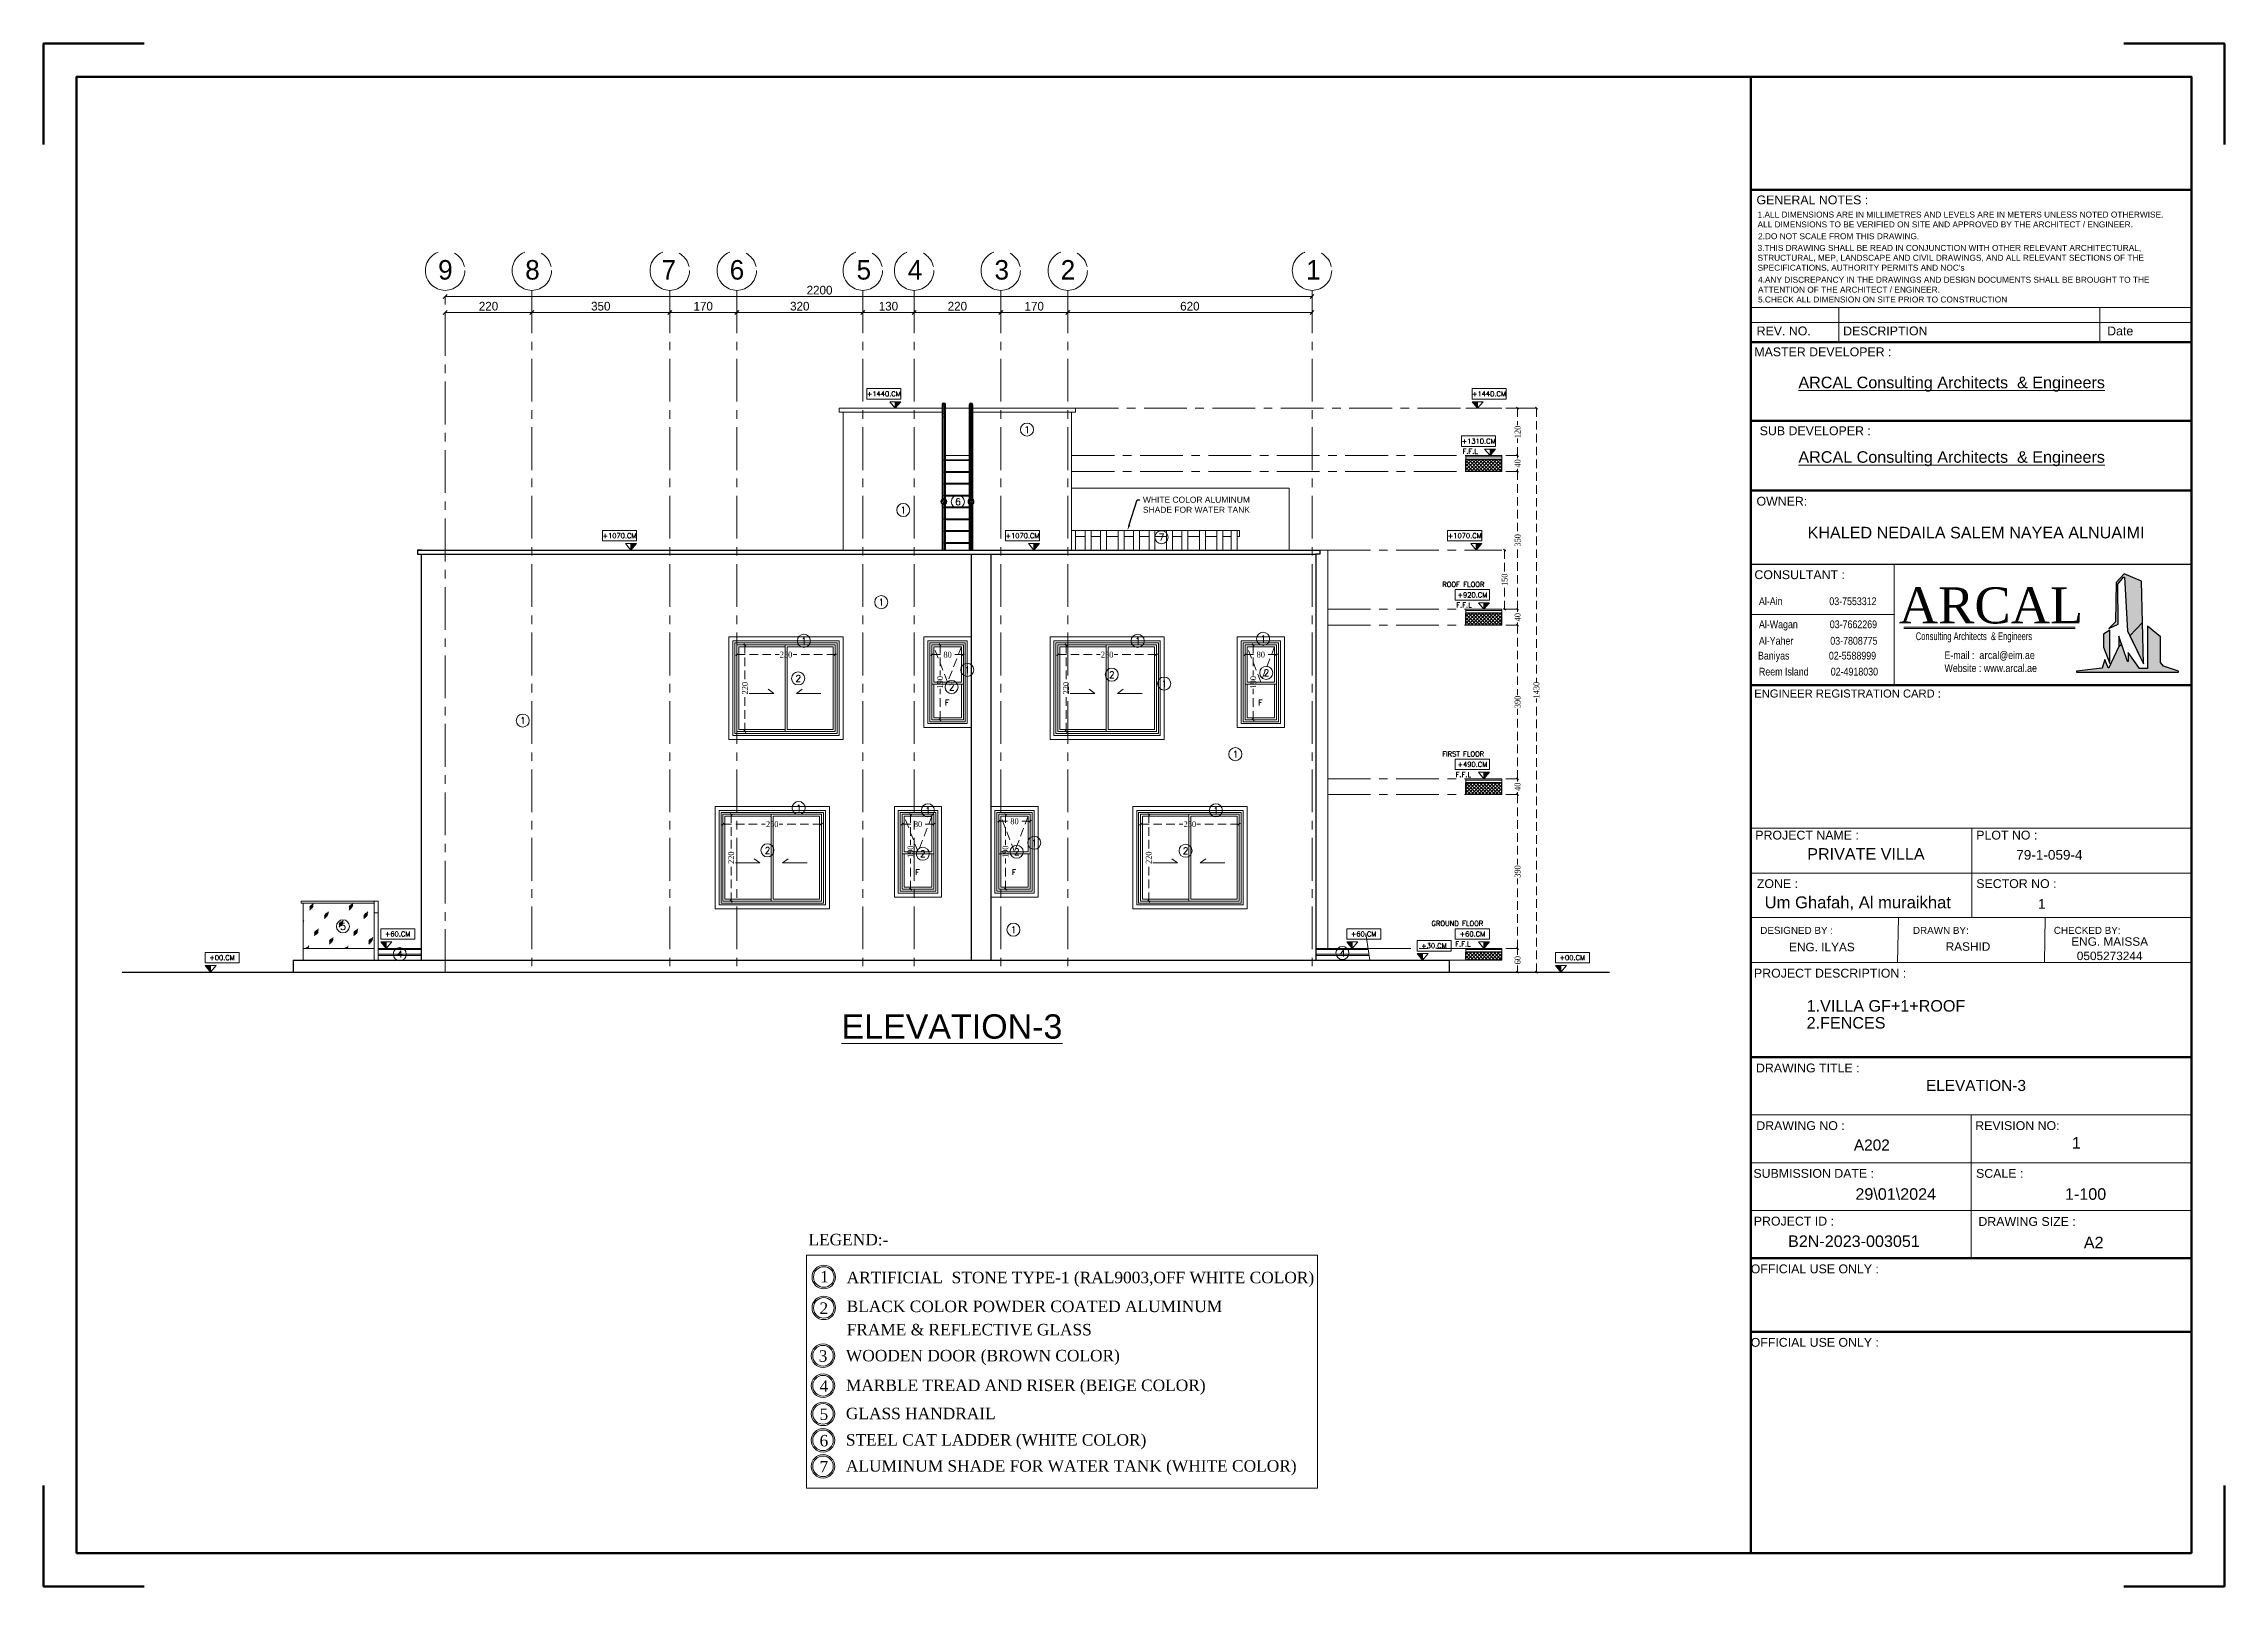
# Paper-space layout 'A202 ELEVATION-3' of a CAD drawing. Header units: inches. Extents: x -28.3 to 31.1, y -4.2 to 37.8.
# The model-space entities are those that its viewports show. They can reach past a viewport. Long polylines and large blocks are cut down to what shows.
import ezdxf
from ezdxf import colors
from ezdxf.entities.mleader import LeaderData, LeaderLine
from ezdxf.enums import TextEntityAlignment as Align
from ezdxf.math import Vec2, Vec3
from ezdxf.xclip import XClip

# ---------------------------------------------------------------- set-up
doc = ezdxf.new("R2010")
doc.units = ezdxf.units.IN
doc.header["$MEASUREMENT"] = 0
doc.header["$XCLIPFRAME"] = 2
doc.header["$PDMODE"] = 98
for name, pattern in [('CENTER', [2, 1.25, -0.25, 0.25, -0.25]), ('CENTERX2', [4, 2.5, -0.5, 0.5, -0.5]), ('DASHED', [0.75, 0.5, -0.25]), ('DASHED2', [0.375, 0.25, -0.125]), ('HIDDEN', [0.375, 0.25, -0.125])]:
    doc.linetypes.add(name, pattern=pattern)
doc.layers.get('0').update_dxf_attribs({"lineweight": 5})
doc.layers.get('Defpoints').update_dxf_attribs({"lineweight": 5})
for name, color, linetype, lineweight in [('A-ELEV 01', 7, 'Continuous', 18), ('A-ELEVATION TAG', 230, 'Continuous', 5), ('A-FIN TAG', 1, 'Continuous', 9), ('A-FINISHING', 2, 'Continuous', 5), ('A-GEN DIMS INTERNAL', 2, 'Continuous', 5), ('A-LEVEL TEXT', 3, 'Continuous', 5), ('A-text', 111, 'Continuous', 5), ('A-WINDOW NO.Tag.', 6, 'Continuous', 0), ('AXIS DIMENSION', 8, 'Continuous', 5), ('BORDER A2', 7, 'Continuous', 50), ('DETAILS DIMENSION', 15, 'Continuous', 5), ('dim', 1, 'Continuous', 9), ('ELEVATION 00', 7, 'Continuous', 30), ('ELEVATION 01', 4, 'Continuous', 25), ('ELEVATION 02', 3, 'Continuous', 18), ('ELEVATION 03', 2, 'Continuous', 13), ('ELEVATION WINDOW', 5, 'Continuous', 5), ('ELEVATION05', 15, 'Continuous', 9), ('HANDRAIL', 31, 'Continuous', 5), ('HATCH', 15, 'Continuous', 0), ('IN LINE', 7, 'Continuous', 0), ('INSERT TEXT', 1, 'Continuous', 0), ('K', 12, 'Continuous', 15), ('LADER', 7, 'Continuous', 0), ('LEVEL SYMBOL', 8, 'Continuous', 5), ('LEVELS', 251, 'Continuous', 5), ('ROOMS DIMENSION', 3, 'Continuous', 5), ('STAIR', 1, 'Continuous', 5), ('TEXT', 255, 'Continuous', 5), ('TEXT2', 7, 'Continuous', 0), ('WALL PROPOSED', 7, 'Continuous', 30)]:
    doc.layers.add(name, color=color, linetype=linetype, lineweight=lineweight)
doc.layers.add('AXIES', color=7, linetype='CENTER', lineweight=0, true_color=0x949596)
doc.styles.add('002-F.FLOOR PLAN$0$xref plans$0$ATTRIBUTE', font='BKANT.TTF')
doc.styles.add('A0$0$002-F.FLOOR PLAN$0$xref plans$0$ATTRIBUTE', font='BKANT.TTF')
doc.styles.add('Arcan Template Sheet A1$0$banda$0$BANDA AD-0705$0$ZFP', font='swiss.ttf')
doc.styles.add('Arial', font='arial.ttf')
doc.styles.add('ATT', font='swissc.ttf')
doc.styles.add('BORDER', font='times.ttf', dxfattribs={"height": 0.2})
doc.styles.add('COMP', font='complex_.ttf')
doc.styles.add('MAIN', font='')
doc.styles.add('ROMANS', font='romans.shx', dxfattribs={"width": 0.7})
doc.styles.add('ST', font='times.ttf', dxfattribs={"width": 0.8})
doc.styles.get("Standard").update_dxf_attribs({"font": 'arial.ttf'})
doc.styles.add('TEXTN', font='arial.ttf', dxfattribs={"height": 0.2})
doc.styles.add('TEXTS', font='arial.ttf', dxfattribs={"width": 0.8})
doc.styles.get('MAIN').set_extended_font_data('Shonar Bangla')
doc.dimstyles.new('MFS-AXIS', dxfattribs={"dimtxt": 0.22, "dimasz": 0.1, "dimexe": 0, "dimexo": 0.15, "dimgap": 0.05, "dimtad": 1, "dimdec": 0, "dimlfac": 100, "dimzin": 0, "dimdsep": 46, "dimtxsty": 'MAIN', "dimblk": 'OBLIQUE', "dimcen": 0.09, "dimclrd": 1, "dimclre": 1, "dimclrt": 2, "dimadec": 0, "dimazin": 0, "dimtfac": 1, "dimtdec": 0, "dimtix": 1, "dimtofl": 0, "dimtmove": 2, "dimatfit": 3, "dimldrblk": 'OBLIQUE', "dimfxl": 0.05, "dimfxlon": 1, "dimtolj": 1, "dimtzin": 0, "dimlwd": -1, "dimarcsym": 1})
doc.dimstyles.new('RASH PLAN', dxfattribs={"dimtxt": 0.15, "dimasz": 0.05, "dimexe": 0, "dimexo": 0.1, "dimgap": 0.05, "dimtad": 0, "dimdec": 0, "dimlfac": 100, "dimzin": 0, "dimdsep": 46, "dimtxsty": 'ST', "dimblk": 'OBLIQUE', "dimcen": 0.09, "dimclrd": 200, "dimclre": 6, "dimclrt": 1, "dimadec": 0, "dimazin": 0, "dimtfac": 1, "dimtdec": 0, "dimtmove": 1, "dimatfit": 3, "dimldrblk": 'OBLIQUE', "dimfxl": 0, "dimtolj": 1, "dimtzin": 0, "dimlwd": -1, "dimlwe": -1, "dimarcsym": 0})

psp = doc.layouts.new('A202 ELEVATION-3')

# ---------------------------------------------------------------- texts
at = {"layer": 'INSERT TEXT', "style": 'Arial'}
psp.add_text('ELEVATION-3', height=0.3, dxfattribs=at).set_placement((24.351, 9.48), align=Align.MIDDLE_CENTER)
psp.add_text('A202', height=0.3, dxfattribs=at).set_placement((21.026, 7.709))

msp = doc.modelspace()

# ---------------------------------------------------------------- texts
at = {"color": 3, "style": 'COMP'}
for p in [(426.525, 20.706, -0.238), (434.474, 20.706, -0.238), (425.774, 16.406, -0.238), (428.224, 16.406, -0.238)]:
    msp.add_attdef('F', text='0', height=0.141, dxfattribs=at).set_placement(p, align=Align.MIDDLE)
at = {"layer": 'A-ELEVATION TAG', "style": 'Arial'}
msp.add_text('%%UELEVATION-3', height=0.61699, dxfattribs=at).set_placement((423.846, 12.184))
at = {"layer": 'AXIES', "linetype": 'CENTERX2', "style": 'A0$0$002-F.FLOOR PLAN$0$xref plans$0$ATTRIBUTE'}
for s, p in [('9', (413.609, 31.438)), ('8', (415.818, 31.438)), ('7', (419.279, 31.438)), ('6', (421.008, 31.438)), ('5', (424.228, 31.438)), ('4', (425.528, 31.438)), ('3', (427.728, 31.438)), ('2', (429.408, 31.438)), ('1', (435.635, 31.438))]:
    msp.add_text(s, height=0.495, dxfattribs=at).set_placement(p)
at = {"layer": 'TEXT2', "style": 'BORDER'}
for s, height, p in [('LEGEND:-', 0.2913, (423.006, 6.941)), ('1', 0.291, (423.301, 6.001)), ('ARTIFICIAL  STONE TYPE-1 (RAL9003,OFF WHITE COLOR)', 0.29127, (423.976, 5.98)), ('BLACK COLOR POWDER COATED ALUMINUM', 0.29127, (423.976, 5.248)), ('2', 0.291, (423.287, 5.201)), ('FRAME & REFLECTIVE GLASS', 0.29127, (423.976, 4.657)), ('3', 0.291, (423.267, 3.988)), ('WOODEN DOOR (BROWN COLOR)', 0.29127, (423.957, 3.998)), ('4', 0.291, (423.289, 3.226)), ('MARBLE TREAD AND RISER (BEIGE COLOR)', 0.29127, (423.957, 3.245)), ('5', 0.291, (423.289, 2.511)), ('GLASS HANDRAIL', 0.29127, (423.957, 2.53)), ('6', 0.291, (423.289, 1.841)), ('STEEL CAT LADDER (WHITE COLOR)', 0.29127, (423.957, 1.861)), ('7', 0.291, (423.289, 1.181)), ('ALUMINUM SHADE FOR WATER TANK (WHITE COLOR)', 0.29127, (423.957, 1.2))]:
    msp.add_text(s, height=height, dxfattribs=at).set_placement(p)

# ---------------------------------------------------------------- blocks, each defined once
blk = doc.blocks.new('dfgdfgdbgdeg')
at = {"layer": 'K', "lineweight": -3, "true_color": 0x991b1e}
h = blk.add_hatch(color=244, dxfattribs=at)
h.paths.add_polyline_path([(-376.229, -98.757), (-376.699, -98.562), (-376.92, -98.796), (-376.942, -99.863), (-377.123, -100.048), (-376.867, -99.93), (-376.87, -98.841), (-376.721, -98.651), (-376.693, -98.651), (-376.61, -100.111), (-376.545, -100.244), (-376.202, -99.882)])
h.paths.add_polyline_path([(-376.849, -100.254), (-376.849, -100.538), (-376.773, -100.478)])
h.paths.add_polyline_path([(-377.089, -100.094), (-377.262, -100.204), (-377.262, -100.557), (-377.089, -101.005)])
at = {"layer": 'K', "lineweight": -3}
h = blk.add_hatch(color=7, dxfattribs=at)
h.paths.add_polyline_path([(-375.709, -100.272), (-376.065, -99.988), (-376.065, -101.135), (-376.281, -101.135), (-376.592, -100.699), (-376.592, -100.945), (-376.613, -100.945), (-376.773, -100.478), (-376.849, -100.538), (-377.123, -101.123), (-377.141, -101.123), (-377.227, -100.888), (-377.301, -101.126), (-378.003, -101.21), (-378.003, -101.24), (-375.218, -101.24), (-375.218, -101.211), (-375.635, -101.07), (-375.709, -100.972)])
h.paths.add_polyline_path([(-376.175, -101.008), (-376.202, -99.882), (-376.545, -100.244)])
at = {"color": 7, "lineweight": 30, "true_color": 0xffffff}
for points in [[(-376.229, -98.757), (-376.699, -98.562), (-376.92, -98.796), (-376.942, -99.863), (-377.123, -100.048), (-376.867, -99.93), (-376.87, -98.841), (-376.721, -98.651), (-376.693, -98.651), (-376.61, -100.111), (-376.545, -100.244), (-376.202, -99.882), (-376.229, -98.757)], [(-377.089, -100.094), (-377.262, -100.204), (-377.262, -100.557), (-377.089, -101.005), (-377.089, -100.094)], [(-376.849, -100.254), (-376.849, -100.538), (-376.773, -100.478), (-376.849, -100.254)], [(-376.175, -101.008), (-376.202, -99.882), (-376.545, -100.244), (-376.175, -101.008)]]:
    blk.add_lwpolyline(points, close=True, dxfattribs=at)
at = {"color": 7, "true_color": 0xffffff}
blk.add_lwpolyline([(-375.709, -100.272), (-376.065, -99.988), (-376.065, -101.135), (-376.281, -101.135), (-376.592, -100.699), (-376.592, -100.945), (-376.613, -100.945), (-376.773, -100.478), (-376.849, -100.538), (-377.123, -101.123), (-377.141, -101.123), (-377.227, -100.888), (-377.301, -101.126), (-378.003, -101.21), (-378.003, -101.24), (-375.218, -101.24), (-375.218, -101.211), (-375.635, -101.07), (-375.709, -100.972), (-375.709, -100.272)], close=True, dxfattribs=at)
at = {"layer": 'K', "color": 7, "lineweight": -3}
for p, q in [((-376.92, -98.796), (-376.942, -99.863)), ((-376.867, -99.93), (-376.87, -98.841)), ((-376.693, -98.651), (-376.61, -100.111)), ((-376.175, -101.008), (-376.229, -98.757)), ((-377.089, -100.094), (-377.262, -100.204)), ((-377.262, -100.204), (-377.262, -100.557)), ((-376.942, -99.863), (-377.123, -100.048)), ((-377.123, -100.048), (-376.867, -99.93)), ((-377.089, -101.005), (-377.089, -100.094)), ((-376.613, -100.945), (-376.849, -100.254)), ((-376.849, -100.254), (-376.849, -100.538)), ((-376.61, -100.111), (-376.175, -101.008)), ((-376.545, -100.244), (-376.202, -99.882)), ((-375.709, -100.272), (-376.065, -99.988)), ((-376.065, -99.988), (-376.065, -101.135)), ((-375.709, -100.972), (-375.709, -100.272)), ((-377.227, -100.888), (-377.301, -101.126)), ((-377.262, -100.557), (-377.089, -101.005)), ((-377.141, -101.123), (-377.227, -100.888)), ((-376.849, -100.538), (-377.123, -101.123)), ((-376.849, -100.538), (-376.773, -100.478)), ((-376.592, -100.945), (-376.613, -100.945)), ((-376.281, -101.135), (-376.592, -100.699)), ((-376.592, -100.699), (-376.592, -100.945)), ((-375.635, -101.07), (-375.709, -100.972)), ((-377.301, -101.126), (-378.003, -101.21)), ((-378.003, -101.24), (-375.218, -101.24)), ((-377.123, -101.123), (-377.141, -101.123)), ((-376.065, -101.135), (-376.281, -101.135)), ((-375.218, -101.211), (-375.635, -101.07))]:
    blk.add_line(p, q, dxfattribs=at)
blk = doc.blocks.new('A2-SHEET')
for p, q in [((50.406, 27.832), (50.406, 24.532)), ((46.5, 26.459), (50.406, 26.459)), ((50.671, 26.115), (55.339, 26.115)), ((50.671, 26.075), (55.339, 26.075))]:
    blk.add_line(p, q)
at = {"layer": 'BORDER A2'}
for p, q in [((46.5, 38.016), (58.5, 38.016)), ((46.5, 33.877), (58.496, 33.877)), ((46.504, 31.728), (58.5, 31.728)), ((58.5, 29.832), (46.5, 29.832)), ((46.5, 24.532), (58.5, 24.532)), ((46.5, 14.403), (58.5, 14.403)), ((46.5, 8.933), (58.5, 8.933)), ((46.5, 6.933), (58.5, 6.933))]:
    blk.add_line(p, q, dxfattribs=at)
at = {"layer": 'BORDER A2', "lineweight": -3}
blk.add_line((46.5, 24.532), (58.5, 24.532), dxfattribs=at)
at = {"layer": 'BORDER A2'}
for points in [[(2.743, 42), (0, 42), (0, 39.257)], [(56.657, 42), (59.4, 42), (59.4, 39.257)], [(2.743, 0), (0, 0), (0, 2.743)], [(56.657, 0), (59.4, 0), (59.4, 2.743)]]:
    blk.add_lwpolyline(points, dxfattribs=at)
for points in [[(0.9, 0.9), (46.5, 0.9), (46.5, 41.1), (0.9, 41.1)], [(58.5, 0.9), (58.5, 41.1), (46.5, 41.1), (46.5, 0.9)]]:
    blk.add_lwpolyline(points, close=True, dxfattribs=at)
at = {"layer": 'IN LINE'}
for p, q in [((58.496, 34.818), (46.5, 34.818)), ((48.902, 33.877), (48.902, 34.818)), ((56.004, 33.877), (56.004, 34.818)), ((58.496, 34.408), (46.5, 34.408)), ((46.5, 27.832), (58.5, 27.832)), ((46.52, 20.645), (58.5, 20.645)), ((52.52, 20.645), (52.52, 18.206)), ((46.52, 19.42), (58.52, 19.42)), ((46.52, 18.206), (58.52, 18.206)), ((50.5, 16.984), (50.52, 18.206)), ((54.5, 16.984), (54.52, 18.206)), ((46.5, 16.984), (58.5, 16.984)), ((46.5, 12.833), (58.5, 12.833)), ((52.5, 12.833), (52.5, 8.933)), ((46.5, 11.533), (58.5, 11.533)), ((46.5, 10.233), (58.5, 10.233)), ((46.5, 8.933), (58.5, 8.933))]:
    blk.add_line(p, q, dxfattribs=at)
at = {"layer": 'IN LINE', "lineweight": -3}
blk.add_line((46.5, 27.832), (58.5, 27.832), dxfattribs=at)
at = {"layer": 'K', "lineweight": -3}
blk.add_line((55.369, 24.914), (55.369, 24.884), dxfattribs=at)
blk.add_blockref('dfgdfgdbgdeg', (433.372, 126.125))
at = {"color": 3, "attachment_point": 1, "style": 'Arial'}
for s, insert, char_height, width in [('1.ALL DIMENSIONS ARE IN MILLIMETRES AND LEVELS ARE IN METERS UNLESS NOTED OTHERWISE. ALL DIMENSIONS TO BE VERIFIED ON SITE AND APPROVED BY THE ARCHITECT / ENGINEER.', (46.685, 37.428), 0.161637, 11.35191), ('2.DO NOT SCALE FROM THIS DRAWING.', (46.697, 36.838), 0.16164, 5.30091), ("3.THIS DRAWING SHALL BE READ IN CONJUNCTION WITH OTHER RELEVANT ARCHITECTURAL, STRUCTURAL, MEP, LANDSCAPE AND CIVIL DRAWINGS, AND ALL RELEVANT SECTIONS OF THE SPECIFICATIONS, AUTHORITY PERMITS AND NOC's", (46.685, 36.52), 0.161637, 11.9682), ('4.ANY DISCREPANCY IN THE DRAWINGS AND DESIGN DOCUMENTS SHALL BE BROUGHT TO THE ATTENTION OF THE ARCHITECT / ENGINEER.', (46.697, 35.652), 0.161637, 11.70068), ('5.CHECK ALL DIMENSION ON SITE PRIOR TO CONSTRUCTION', (46.697, 35.115), 0.16164, 8.0402)]:
    blk.add_mtext(s, dxfattribs=dict(at, insert=insert, char_height=char_height, width=width))
at = {"layer": 'INSERT TEXT', "style": 'Arial'}
for p in [(47.797, 32.619), (47.797, 30.589)]:
    blk.add_text('%%UARCAL Consulting Architects  & Engineers', height=0.3144, dxfattribs=at).set_placement(p)
for s, height, p in [('KHALED NEDAILA SALEM NAYEA ALNUAIMI', 0.3144, (52.636, 28.688)), ('PRIVATE VILLA', 0.3144, (49.637, 19.94)), ('79-1-059-4', 0.2642, (54.634, 19.915)), ('Um Ghafah, Al muraikhat', 0.32358, (49.414, 18.622)), ('1', 0.264, (54.427, 18.579)), ('ENG. ILYAS', 0.2304, (48.437, 17.406)), ('RASHID', 0.2304, (52.417, 17.419)), ('ENG. MAISSA', 0.2304, (56.275, 17.555)), ('0505273244', 0.2304, (56.275, 17.165)), ('1.VILLA GF+1+ROOF', 0.3144, (50.182, 15.804)), ('1', 0.314, (55.366, 12.074)), ('29\\01\\2024', 0.3144, (50.448, 10.681)), ('1-100', 0.3144, (55.619, 10.681)), ('B2N-2023-003051', 0.3144, (49.309, 9.397)), ('A2', 0.3144, (55.84, 9.361))]:
    blk.add_text(s, height=height, dxfattribs=at).set_placement(p, align=Align.MIDDLE_CENTER)
blk.add_text('2.FENCES', height=0.3144, dxfattribs=at).set_placement((48.022, 15.343), align=Align.MIDDLE_LEFT)
at = {"layer": 'K', "lineweight": -3}
for s, insert, char_height, width, attachment_point, style in [('{\\C256;Al-Ain  \\C7;                 03-7553312}', (46.722, 26.925), 0.21048, 4.81931, 1, 'ATT'), ('{\\fGeorgia|b0|i0|c178|p18;\\C244;\\c1973145;ARCAL}', (53.043, 26.7), 0.98091, 12.59545, 5, '002-F.FLOOR PLAN$0$xref plans$0$ATTRIBUTE'), ('{\\fArial|b0|i0|c0|p34;\\C7;Consulting Architects  & Engineers}', (50.994, 25.972), 0.21048, 5.12665, 1, 'ROMANS'), ('{\\C244;\\c1973145;E-mail :  a\\fArial|b0|i0|c178|p34;r\\fSwis721 Cn BT|b0|i0|c178|p34;cal@eim.ae                       \\PWebsite : www.arcal.ae}', (51.775, 25.456), 0.210481, 7.95446, 1, 'ATT')]:
    blk.add_mtext(s, dxfattribs=dict(at, insert=insert, char_height=char_height, width=width, attachment_point=attachment_point, style=style))
at = {"layer": 'K', "color": 7, "lineweight": -3, "char_height": 0.21048, "width": 4.81931, "attachment_point": 1, "style": 'ATT'}
for s, insert in [('\\pxr1.02589;{\\C7;Al-Wagan             03-7662269}', (46.722, 26.296)), ('{\\C7;Al-Yaher               03-7808775}', (46.722, 25.848)), ('{\\C0;Baniyas \\C1;               \\C7;02-5588999}', (46.696, 25.443)), ('{\\C7;Reem Island         02-4918030}', (46.722, 25.008))]:
    blk.add_mtext(s, dxfattribs=dict(at, insert=insert))
at = {"layer": 'TEXT', "style": 'Arial'}
for s, height, p in [('GENERAL NOTES :', 0.2406, (48.178, 37.745)), ('REV. NO.', 0.2406, (47.397, 34.178)), ('DESCRIPTION', 0.2406, (50.164, 34.178)), ('Date', 0.2406, (56.563, 34.178)), ('MASTER DEVELOPER :', 0.2406, (48.464, 33.609)), ('SUB DEVELOPER :', 0.2406, (48.256, 31.46)), ('OWNER:', 0.2406, (47.347, 29.542)), ('ENGINEER REGISTRATION CARD :', 0.21836, (49.136, 24.307)), ('PROJECT NAME :', 0.2406, (48.033, 20.452)), ('PLOT NO :', 0.2406, (53.473, 20.452)), ('ZONE :', 0.2406, (47.226, 19.131)), ('SECTOR NO :', 0.2406, (53.735, 19.131)), ('DESIGNED BY :', 0.192, (47.749, 17.859)), ('DRAWN BY: ', 0.192, (51.714, 17.859)), ('CHECKED BY: ', 0.192, (55.701, 17.859)), ('PROJECT DESCRIPTION :', 0.2406, (48.66, 16.694)), ('DRAWING TITLE :', 0.2406, (48.051, 14.113)), ('DRAWING NO :', 0.2406, (47.854, 12.543)), ('REVISION NO:', 0.2406, (53.762, 12.543)), ('SUBMISSION DATE :', 0.2406, (48.215, 11.243)), ('SCALE :', 0.2406, (53.28, 11.243)), ('PROJECT ID :', 0.2406, (47.674, 9.943)), ('DRAWING SIZE :', 0.2406, (54.026, 9.933)), ('OFFICIAL USE ONLY :', 0.2406, (48.244, 8.643)), ('OFFICIAL USE ONLY :', 0.2406, (48.244, 6.643))]:
    blk.add_text(s, height=height, dxfattribs=at).set_placement(p, align=Align.MIDDLE_CENTER)
at = {"layer": 'TEXT', "lineweight": -3, "style": 'Arcan Template Sheet A1$0$banda$0$BANDA AD-0705$0$ZFP'}
blk.add_text('CONSULTANT :', height=0.2406, dxfattribs=at).set_placement((47.832, 27.542), align=Align.MIDDLE_CENTER)
blk = doc.blocks.new('_Oblique')
at = {"color": 0, "lineweight": -2}
blk.add_line((-0.5, -0.5), (0.5, 0.5), dxfattribs=at)
blk = doc.blocks.new('*D94')
at = {"layer": 'Defpoints', "color": 0, "transparency": 16777216}
for p in [(440.604, 18.774, 1890.58), (440.604, 18.374, 1890.818), (441.004, 18.774)]:
    blk.add_point(p, dxfattribs=at)
at = {"layer": 'ROOMS DIMENSION', "color": 3, "transparency": 16777216}
for p, q in [((440.704, 18.774), (441.004, 18.774)), ((440.704, 18.374), (441.004, 18.374))]:
    blk.add_line(p, q, dxfattribs=at)
at = {"layer": 'ROOMS DIMENSION', "color": 3, "linetype": 'DASHED2', "transparency": 16777216}
for p, q in [((441.004, 18.774), (441.004, 18.708)), ((441.004, 18.374), (441.004, 18.44))]:
    blk.add_line(p, q, dxfattribs=at)
at = {"layer": 'ROOMS DIMENSION', "color": 3, "transparency": 16777216, "xscale": 0.05, "yscale": 0.05, "zscale": 0.05}
for p, rotation in [((441.004, 18.774), 90), ((441.004, 18.374), 270)]:
    blk.add_blockref('_Oblique', p, dxfattribs=dict(at, rotation=rotation))
at = {"layer": 'ROOMS DIMENSION', "color": 3, "transparency": 16777216, "insert": (441.004, 18.574), "char_height": 0.15, "attachment_point": 5, "rotation": 90, "style": 'ST'}
blk.add_mtext('\\A1;40', dxfattribs=at)
blk = doc.blocks.new('*D95')
at = {"layer": 'Defpoints', "color": 0, "transparency": 16777216}
for p in [(440.604, 14.474, 4307.863), (441.004, 14.474), (440.604, 13.874)]:
    blk.add_point(p, dxfattribs=at)
at = {"layer": 'ROOMS DIMENSION', "color": 3, "transparency": 16777216}
for p, q in [((440.704, 14.474), (441.004, 14.474)), ((440.704, 13.874), (441.004, 13.874))]:
    blk.add_line(p, q, dxfattribs=at)
at = {"layer": 'ROOMS DIMENSION', "color": 3, "linetype": 'DASHED2', "transparency": 16777216}
for p, q in [((441.004, 14.474), (441.004, 14.306)), ((441.004, 13.874), (441.004, 14.042))]:
    blk.add_line(p, q, dxfattribs=at)
at = {"layer": 'ROOMS DIMENSION', "color": 3, "transparency": 16777216, "xscale": 0.05, "yscale": 0.05, "zscale": 0.05}
for p, rotation in [((441.004, 14.474), 90), ((441.004, 13.874), 270)]:
    blk.add_blockref('_Oblique', p, dxfattribs=dict(at, rotation=rotation))
at = {"layer": 'ROOMS DIMENSION', "color": 3, "transparency": 16777216, "insert": (441.004, 14.174), "char_height": 0.15, "attachment_point": 5, "rotation": 90, "style": 'ST'}
blk.add_mtext('\\A1;60', dxfattribs=at)
blk = doc.blocks.new('*D96')
at = {"layer": 'Defpoints', "color": 0, "transparency": 16777216}
for p in [(440.604, 18.374, -0.002), (441.004, 18.374), (440.604, 14.474)]:
    blk.add_point(p, dxfattribs=at)
at = {"layer": 'ROOMS DIMENSION', "color": 3, "transparency": 16777216}
for p, q in [((440.704, 18.374), (441.004, 18.374)), ((440.704, 14.474), (441.004, 14.474))]:
    blk.add_line(p, q, dxfattribs=at)
at = {"layer": 'ROOMS DIMENSION', "color": 3, "linetype": 'DASHED2', "transparency": 16777216}
for p, q in [((441.004, 18.374), (441.004, 16.6)), ((441.004, 14.474), (441.004, 16.248))]:
    blk.add_line(p, q, dxfattribs=at)
at = {"layer": 'ROOMS DIMENSION', "color": 3, "transparency": 16777216, "xscale": 0.05, "yscale": 0.05, "zscale": 0.05}
for p, rotation in [((441.004, 18.374), 90), ((441.004, 14.474), 270)]:
    blk.add_blockref('_Oblique', p, dxfattribs=dict(at, rotation=rotation))
at = {"layer": 'ROOMS DIMENSION', "color": 3, "transparency": 16777216, "insert": (441.004, 16.424), "char_height": 0.15, "attachment_point": 5, "rotation": 90, "style": 'ST'}
blk.add_mtext('\\A1;390', dxfattribs=at)
blk = doc.blocks.new('*D97')
at = {"layer": 'Defpoints', "color": 0, "transparency": 16777216}
for p in [(440.604, 22.674, 0.475), (441.004, 22.674), (440.604, 18.774)]:
    blk.add_point(p, dxfattribs=at)
at = {"layer": 'ROOMS DIMENSION', "color": 3, "transparency": 16777216}
for p, q in [((440.704, 22.674), (441.004, 22.674)), ((440.704, 18.774), (441.004, 18.774))]:
    blk.add_line(p, q, dxfattribs=at)
at = {"layer": 'ROOMS DIMENSION', "color": 3, "linetype": 'DASHED2', "transparency": 16777216}
for p, q in [((441.004, 22.674), (441.004, 20.9)), ((441.004, 18.774), (441.004, 20.548))]:
    blk.add_line(p, q, dxfattribs=at)
at = {"layer": 'ROOMS DIMENSION', "color": 3, "transparency": 16777216, "xscale": 0.05, "yscale": 0.05, "zscale": 0.05}
for p, rotation in [((441.004, 22.674), 90), ((441.004, 18.774), 270)]:
    blk.add_blockref('_Oblique', p, dxfattribs=dict(at, rotation=rotation))
at = {"layer": 'ROOMS DIMENSION', "color": 3, "transparency": 16777216, "insert": (441.004, 20.724), "char_height": 0.15, "attachment_point": 5, "rotation": 90, "style": 'ST'}
blk.add_mtext('\\A1;390', dxfattribs=at)
blk = doc.blocks.new('*D98')
at = {"layer": 'Defpoints', "color": 0, "transparency": 16777216}
for p in [(440.604, 23.074, 1890.58), (441.004, 23.074), (440.604, 22.674, 1890.818)]:
    blk.add_point(p, dxfattribs=at)
at = {"layer": 'ROOMS DIMENSION', "color": 3, "transparency": 16777216}
for p, q in [((440.704, 23.074), (441.004, 23.074)), ((440.704, 22.674), (441.004, 22.674))]:
    blk.add_line(p, q, dxfattribs=at)
at = {"layer": 'ROOMS DIMENSION', "color": 3, "linetype": 'DASHED2', "transparency": 16777216}
for p, q in [((441.004, 23.074), (441.004, 23.008)), ((441.004, 22.674), (441.004, 22.74))]:
    blk.add_line(p, q, dxfattribs=at)
at = {"layer": 'ROOMS DIMENSION', "color": 3, "transparency": 16777216, "xscale": 0.05, "yscale": 0.05, "zscale": 0.05}
for p, rotation in [((441.004, 23.074), 90), ((441.004, 22.674), 270)]:
    blk.add_blockref('_Oblique', p, dxfattribs=dict(at, rotation=rotation))
at = {"layer": 'ROOMS DIMENSION', "color": 3, "transparency": 16777216, "insert": (441.004, 22.874), "char_height": 0.15, "attachment_point": 5, "rotation": 90, "style": 'ST'}
blk.add_mtext('\\A1;40', dxfattribs=at)
blk = doc.blocks.new('TAG-ELE-LVL')
at = {"layer": 'LEVEL SYMBOL'}
for p, q in [((-0.21, 0.35), (-0.21, 0.75)), ((-0.21, 0.75), (1.09, 0.75)), ((-0.21, 0.35), (1.09, 0.35)), ((0, 0), (0, 0.25)), ((1.09, 0.35), (1.09, 0.75))]:
    blk.add_line(p, q, dxfattribs=at)
blk.add_lwpolyline([(0, 0), (0.21, 0.25), (-0.21, 0.25)], close=True, dxfattribs=at)
blk.add_solid([(-0.21, 0.25), (0, 0), (0, 0.25)], dxfattribs=at)
at = {"layer": 'LEVEL SYMBOL', "style": 'TEXTN', "width": 0.75}
blk.add_attdef('-', (0.361, 0.07), '', height=0.175, dxfattribs=at)
at = {"layer": 'LEVELS', "color": 1, "style": 'TEXTS', "width": 0.75}
blk.add_attdef('FLOOR-NAME', text='', height=0.25, dxfattribs=at).set_placement((-0.21, 0.8), align=Align.BOTTOM_LEFT)
blk.add_attdef('LVL', text='', height=0.225, dxfattribs=at).set_placement((0.44, 0.55), align=Align.MIDDLE_CENTER)
blk = doc.blocks.new('*D99')
at = {"layer": 'Defpoints', "color": 0, "transparency": 16777216}
for p in [(440.604, 28.174, -2934.948), (441.48, 28.174), (440.604, 13.874, -7242.811)]:
    blk.add_point(p, dxfattribs=at)
at = {"layer": 'ROOMS DIMENSION', "color": 3, "transparency": 16777216}
for p, q in [((440.704, 28.174), (441.48, 28.174)), ((440.704, 13.874), (441.48, 13.874))]:
    blk.add_line(p, q, dxfattribs=at)
at = {"layer": 'ROOMS DIMENSION', "color": 3, "linetype": 'DASHED2', "transparency": 16777216}
for p, q in [((441.48, 28.174), (441.48, 21.238)), ((441.48, 13.874), (441.48, 20.81))]:
    blk.add_line(p, q, dxfattribs=at)
at = {"layer": 'ROOMS DIMENSION', "color": 3, "transparency": 16777216, "xscale": 0.05, "yscale": 0.05, "zscale": 0.05}
for p, rotation in [((441.48, 28.174), 90), ((441.48, 13.874), 270)]:
    blk.add_blockref('_Oblique', p, dxfattribs=dict(at, rotation=rotation))
at = {"layer": 'ROOMS DIMENSION', "color": 3, "transparency": 16777216, "insert": (441.48, 21.024), "char_height": 0.15, "attachment_point": 5, "rotation": 90, "style": 'ST'}
blk.add_mtext('\\A1;1430', dxfattribs=at)
blk = doc.blocks.new('*D100')
at = {"layer": 'Defpoints', "color": 0, "transparency": 16777216}
for p in [(440.604, 26.574), (441.004, 26.574), (440.604, 23.074, 2934.944)]:
    blk.add_point(p, dxfattribs=at)
at = {"layer": 'ROOMS DIMENSION', "color": 3, "transparency": 16777216}
for p, q in [((440.704, 26.574), (441.004, 26.574)), ((440.704, 23.074), (441.004, 23.074))]:
    blk.add_line(p, q, dxfattribs=at)
at = {"layer": 'ROOMS DIMENSION', "color": 3, "linetype": 'DASHED2', "transparency": 16777216}
for p, q in [((441.004, 26.574), (441.004, 25)), ((441.004, 23.074), (441.004, 24.648))]:
    blk.add_line(p, q, dxfattribs=at)
at = {"layer": 'ROOMS DIMENSION', "color": 3, "transparency": 16777216, "xscale": 0.05, "yscale": 0.05, "zscale": 0.05}
for p, rotation in [((441.004, 26.574), 90), ((441.004, 23.074), 270)]:
    blk.add_blockref('_Oblique', p, dxfattribs=dict(at, rotation=rotation))
at = {"layer": 'ROOMS DIMENSION', "color": 3, "transparency": 16777216, "insert": (441.004, 24.824), "char_height": 0.15, "attachment_point": 5, "rotation": 90, "style": 'ST'}
blk.add_mtext('\\A1;350', dxfattribs=at)
blk = doc.blocks.new('*D101')
at = {"layer": 'Defpoints', "color": 0, "transparency": 16777216}
for p in [(440.604, 26.974, 1890.58), (440.604, 26.574, 1890.818), (441.004, 26.974)]:
    blk.add_point(p, dxfattribs=at)
at = {"layer": 'ROOMS DIMENSION', "color": 3, "transparency": 16777216}
for p, q in [((440.704, 26.974), (441.004, 26.974)), ((440.704, 26.574), (441.004, 26.574))]:
    blk.add_line(p, q, dxfattribs=at)
at = {"layer": 'ROOMS DIMENSION', "color": 3, "linetype": 'DASHED2', "transparency": 16777216}
for p, q in [((441.004, 26.974), (441.004, 26.908)), ((441.004, 26.574), (441.004, 26.64))]:
    blk.add_line(p, q, dxfattribs=at)
at = {"layer": 'ROOMS DIMENSION', "color": 3, "transparency": 16777216, "xscale": 0.05, "yscale": 0.05, "zscale": 0.05}
for p, rotation in [((441.004, 26.974), 90), ((441.004, 26.574), 270)]:
    blk.add_blockref('_Oblique', p, dxfattribs=dict(at, rotation=rotation))
at = {"layer": 'ROOMS DIMENSION', "color": 3, "transparency": 16777216, "insert": (441.004, 26.774), "char_height": 0.15, "attachment_point": 5, "rotation": 90, "style": 'ST'}
blk.add_mtext('\\A1;40', dxfattribs=at)
blk = doc.blocks.new('*D102')
at = {"layer": 'Defpoints', "color": 0, "transparency": 16777216}
for p in [(440.604, 28.174), (441.004, 28.174), (440.604, 26.974, 2934.944)]:
    blk.add_point(p, dxfattribs=at)
at = {"layer": 'ROOMS DIMENSION', "color": 3, "transparency": 16777216}
for p, q in [((440.704, 28.174), (441.004, 28.174)), ((440.704, 26.974), (441.004, 26.974))]:
    blk.add_line(p, q, dxfattribs=at)
at = {"layer": 'ROOMS DIMENSION', "color": 3, "linetype": 'DASHED2', "transparency": 16777216}
for p, q in [((441.004, 28.174), (441.004, 27.743)), ((441.004, 26.974), (441.004, 27.405))]:
    blk.add_line(p, q, dxfattribs=at)
at = {"layer": 'ROOMS DIMENSION', "color": 3, "transparency": 16777216, "xscale": 0.05, "yscale": 0.05, "zscale": 0.05}
for p, rotation in [((441.004, 28.174), 90), ((441.004, 26.974), 270)]:
    blk.add_blockref('_Oblique', p, dxfattribs=dict(at, rotation=rotation))
at = {"layer": 'ROOMS DIMENSION', "color": 3, "transparency": 16777216, "insert": (441.004, 27.574), "char_height": 0.15, "attachment_point": 5, "rotation": 90, "style": 'ST'}
blk.add_mtext('\\A1;120', dxfattribs=at)
blk = doc.blocks.new('*D103')
at = {"layer": 'Defpoints', "color": 0, "transparency": 16777216}
for p in [(440.604, 24.575), (440.674, 24.575), (440.604, 23.074)]:
    blk.add_point(p, dxfattribs=at)
at = {"layer": 'ROOMS DIMENSION', "color": 3, "transparency": 16777216}
for p, q in [((440.704, 24.575), (440.674, 24.575)), ((440.704, 23.074), (440.674, 23.074))]:
    blk.add_line(p, q, dxfattribs=at)
at = {"layer": 'ROOMS DIMENSION', "color": 3, "linetype": 'DASHED2', "transparency": 16777216}
for p, q in [((440.674, 24.575), (440.674, 23.994)), ((440.674, 23.074), (440.674, 23.655))]:
    blk.add_line(p, q, dxfattribs=at)
at = {"layer": 'ROOMS DIMENSION', "color": 3, "transparency": 16777216, "xscale": 0.05, "yscale": 0.05, "zscale": 0.05}
for p, rotation in [((440.674, 24.575), 90), ((440.674, 23.074), 270)]:
    blk.add_blockref('_Oblique', p, dxfattribs=dict(at, rotation=rotation))
at = {"layer": 'ROOMS DIMENSION', "color": 3, "transparency": 16777216, "insert": (440.674, 23.824), "char_height": 0.15, "attachment_point": 5, "rotation": 90, "style": 'ST'}
blk.add_mtext('\\A1;150', dxfattribs=at)
blk = doc.blocks.new('*X22')
at = {"color": 0, "linetype": 'Continuous'}
for p, q in [((98803, -32901), (98808, -32897)), ((98804, -32903), (98809, -32897)), ((98804, -32902), (98808, -32897)), ((98804, -32900), (98807, -32897)), ((98804, -32904), (98810, -32898)), ((98804, -32903), (98810, -32898)), ((98805, -32905), (98811, -32898)), ((98805, -32905), (98811, -32899)), ((98806, -32905), (98812, -32899)), ((98806, -32906), (98812, -32900)), ((98807, -32906), (98812, -32901)), ((98808, -32906), (98812, -32902)), ((98809, -32906), (98812, -32903))]:
    blk.add_line(p, q, dxfattribs=at)
blk = doc.blocks.new('HIDEM10-TOP')
at = {"linetype": 'CENTER'}
for p, q in [((-15, 0), (16, 0)), ((0, -15), (0, 15))]:
    blk.add_line(p, q, dxfattribs=at)
at = {"linetype": 'DASHED'}
blk.add_lwpolyline([(6, 10), (12, 0), (6, -10), (-6, -10), (-12, 0), (-6, 10)], close=True, dxfattribs=at)
for radius in [12.5, 10, 5, 4.29]:
    blk.add_circle((0, 0), radius, dxfattribs=at)
at = {"color": 9, "linetype": 'DASHED', "xscale": -1}
blk.add_blockref('*X22', (98808, 32901), dxfattribs=at)
blk = doc.blocks.new('*D853')
at = {"layer": 'Defpoints', "color": 0, "transparency": 16777216}
for p in [(421.187, 22.174), (423.687, 22.174), (421.187, 21.924)]:
    blk.add_point(p, dxfattribs=at)
at = {"layer": 'dim', "color": 6, "transparency": 16777216}
for p, q in [((421.187, 22.074), (421.187, 21.924)), ((423.687, 22.074), (423.687, 21.924))]:
    blk.add_line(p, q, dxfattribs=at)
at = {"layer": 'dim', "color": 200, "linetype": 'DASHED2', "transparency": 16777216}
for p, q in [((421.187, 21.924), (422.259, 21.924)), ((423.687, 21.924), (422.615, 21.924))]:
    blk.add_line(p, q, dxfattribs=at)
at = {"layer": 'dim', "color": 200, "transparency": 16777216, "xscale": 0.05, "yscale": 0.05, "zscale": 0.05, "rotation": 180}
blk.add_blockref('_Oblique', (421.187, 21.924), dxfattribs=at)
at = {"layer": 'dim', "color": 200, "transparency": 16777216, "xscale": 0.05, "yscale": 0.05, "zscale": 0.05}
blk.add_blockref('_Oblique', (423.687, 21.924), dxfattribs=at)
at = {"layer": 'dim', "color": 1, "transparency": 16777216, "insert": (422.437, 21.924), "char_height": 0.15, "attachment_point": 5, "style": 'ST'}
blk.add_mtext('\\A1;250', dxfattribs=at)
blk = doc.blocks.new('*D854')
at = {"layer": 'Defpoints', "color": 0, "transparency": 16777216}
for p in [(421.187, 22.174), (421.187, 19.974), (421.395, 19.974)]:
    blk.add_point(p, dxfattribs=at)
at = {"layer": 'dim', "color": 6, "transparency": 16777216}
for p, q in [((421.287, 22.174), (421.395, 22.174)), ((421.287, 19.974), (421.395, 19.974))]:
    blk.add_line(p, q, dxfattribs=at)
at = {"layer": 'dim', "color": 200, "linetype": 'DASHED2', "transparency": 16777216}
for p, q in [((421.395, 22.174), (421.395, 21.252)), ((421.395, 19.974), (421.395, 20.896))]:
    blk.add_line(p, q, dxfattribs=at)
at = {"layer": 'dim', "color": 200, "transparency": 16777216, "xscale": 0.05, "yscale": 0.05, "zscale": 0.05}
for p, rotation in [((421.395, 22.174), 90), ((421.395, 19.974), 270)]:
    blk.add_blockref('_Oblique', p, dxfattribs=dict(at, rotation=rotation))
at = {"layer": 'dim', "color": 1, "transparency": 16777216, "insert": (421.395, 21.074), "char_height": 0.15, "attachment_point": 5, "rotation": 90, "style": 'ST'}
blk.add_mtext('\\A1;220', dxfattribs=at)
blk = doc.blocks.new('*D855')
at = {"layer": 'Defpoints', "color": 0, "transparency": 16777216}
for p in [(429.337, 22.174), (431.836, 22.174), (429.337, 21.924)]:
    blk.add_point(p, dxfattribs=at)
at = {"layer": 'dim', "color": 6, "transparency": 16777216}
for p, q in [((429.337, 22.074), (429.337, 21.924)), ((431.836, 22.074), (431.836, 21.924))]:
    blk.add_line(p, q, dxfattribs=at)
at = {"layer": 'dim', "color": 200, "linetype": 'DASHED2', "transparency": 16777216}
for p, q in [((429.337, 21.924), (430.408, 21.924)), ((431.836, 21.924), (430.764, 21.924))]:
    blk.add_line(p, q, dxfattribs=at)
at = {"layer": 'dim', "color": 200, "transparency": 16777216, "xscale": 0.05, "yscale": 0.05, "zscale": 0.05, "rotation": 180}
blk.add_blockref('_Oblique', (429.337, 21.924), dxfattribs=at)
at = {"layer": 'dim', "color": 200, "transparency": 16777216, "xscale": 0.05, "yscale": 0.05, "zscale": 0.05}
blk.add_blockref('_Oblique', (431.836, 21.924), dxfattribs=at)
at = {"layer": 'dim', "color": 1, "transparency": 16777216, "insert": (430.586, 21.924), "char_height": 0.15, "attachment_point": 5, "style": 'ST'}
blk.add_mtext('\\A1;250', dxfattribs=at)
blk = doc.blocks.new('*D856')
at = {"layer": 'Defpoints', "color": 0, "transparency": 16777216}
for p in [(429.337, 22.174), (429.337, 19.974), (429.544, 19.974)]:
    blk.add_point(p, dxfattribs=at)
at = {"layer": 'dim', "color": 6, "transparency": 16777216}
for p, q in [((429.437, 22.174), (429.544, 22.174)), ((429.437, 19.974), (429.544, 19.974))]:
    blk.add_line(p, q, dxfattribs=at)
at = {"layer": 'dim', "color": 200, "linetype": 'DASHED2', "transparency": 16777216}
for p, q in [((429.544, 22.174), (429.544, 21.252)), ((429.544, 19.974), (429.544, 20.896))]:
    blk.add_line(p, q, dxfattribs=at)
at = {"layer": 'dim', "color": 200, "transparency": 16777216, "xscale": 0.05, "yscale": 0.05, "zscale": 0.05}
for p, rotation in [((429.544, 22.174), 90), ((429.544, 19.974), 270)]:
    blk.add_blockref('_Oblique', p, dxfattribs=dict(at, rotation=rotation))
at = {"layer": 'dim', "color": 1, "transparency": 16777216, "insert": (429.544, 21.074), "char_height": 0.15, "attachment_point": 5, "rotation": 90, "style": 'ST'}
blk.add_mtext('\\A1;220', dxfattribs=at)
blk = doc.blocks.new('*D865')
at = {"layer": 'Defpoints', "color": 0, "transparency": 16777216}
for p in [(420.837, 17.874), (423.337, 17.874), (420.837, 17.624)]:
    blk.add_point(p, dxfattribs=at)
at = {"layer": 'dim', "color": 6, "transparency": 16777216}
for p, q in [((420.837, 17.774), (420.837, 17.624)), ((423.337, 17.774), (423.337, 17.624))]:
    blk.add_line(p, q, dxfattribs=at)
at = {"layer": 'dim', "color": 200, "linetype": 'DASHED2', "transparency": 16777216}
for p, q in [((420.837, 17.624), (421.909, 17.624)), ((423.337, 17.624), (422.265, 17.624))]:
    blk.add_line(p, q, dxfattribs=at)
at = {"layer": 'dim', "color": 200, "transparency": 16777216, "xscale": 0.05, "yscale": 0.05, "zscale": 0.05, "rotation": 180}
blk.add_blockref('_Oblique', (420.837, 17.624), dxfattribs=at)
at = {"layer": 'dim', "color": 200, "transparency": 16777216, "xscale": 0.05, "yscale": 0.05, "zscale": 0.05}
blk.add_blockref('_Oblique', (423.337, 17.624), dxfattribs=at)
at = {"layer": 'dim', "color": 1, "transparency": 16777216, "insert": (422.087, 17.624), "char_height": 0.15, "attachment_point": 5, "style": 'ST'}
blk.add_mtext('\\A1;250', dxfattribs=at)
blk = doc.blocks.new('*D866')
at = {"layer": 'Defpoints', "color": 0, "transparency": 16777216}
for p in [(420.837, 17.874), (420.837, 15.674), (421.045, 15.674)]:
    blk.add_point(p, dxfattribs=at)
at = {"layer": 'dim', "color": 6, "transparency": 16777216}
for p, q in [((420.937, 17.874), (421.045, 17.874)), ((420.937, 15.674), (421.045, 15.674))]:
    blk.add_line(p, q, dxfattribs=at)
at = {"layer": 'dim', "color": 200, "linetype": 'DASHED2', "transparency": 16777216}
for p, q in [((421.045, 17.874), (421.045, 16.952)), ((421.045, 15.674), (421.045, 16.596))]:
    blk.add_line(p, q, dxfattribs=at)
at = {"layer": 'dim', "color": 200, "transparency": 16777216, "xscale": 0.05, "yscale": 0.05, "zscale": 0.05}
for p, rotation in [((421.045, 17.874), 90), ((421.045, 15.674), 270)]:
    blk.add_blockref('_Oblique', p, dxfattribs=dict(at, rotation=rotation))
at = {"layer": 'dim', "color": 1, "transparency": 16777216, "insert": (421.045, 16.774), "char_height": 0.15, "attachment_point": 5, "rotation": 90, "style": 'ST'}
blk.add_mtext('\\A1;220', dxfattribs=at)
blk = doc.blocks.new('*D867')
at = {"layer": 'Defpoints', "color": 0, "transparency": 16777216}
for p in [(431.436, 17.874), (433.936, 17.874), (431.436, 17.624)]:
    blk.add_point(p, dxfattribs=at)
at = {"layer": 'dim', "color": 6, "transparency": 16777216}
for p, q in [((431.436, 17.774), (431.436, 17.624)), ((433.936, 17.774), (433.936, 17.624))]:
    blk.add_line(p, q, dxfattribs=at)
at = {"layer": 'dim', "color": 200, "linetype": 'DASHED2', "transparency": 16777216}
for p, q in [((431.436, 17.624), (432.508, 17.624)), ((433.936, 17.624), (432.864, 17.624))]:
    blk.add_line(p, q, dxfattribs=at)
at = {"layer": 'dim', "color": 200, "transparency": 16777216, "xscale": 0.05, "yscale": 0.05, "zscale": 0.05, "rotation": 180}
blk.add_blockref('_Oblique', (431.436, 17.624), dxfattribs=at)
at = {"layer": 'dim', "color": 200, "transparency": 16777216, "xscale": 0.05, "yscale": 0.05, "zscale": 0.05}
blk.add_blockref('_Oblique', (433.936, 17.624), dxfattribs=at)
at = {"layer": 'dim', "color": 1, "transparency": 16777216, "insert": (432.686, 17.624), "char_height": 0.15, "attachment_point": 5, "style": 'ST'}
blk.add_mtext('\\A1;250', dxfattribs=at)
blk = doc.blocks.new('*D868')
at = {"layer": 'Defpoints', "color": 0, "transparency": 16777216}
for p in [(431.436, 17.874), (431.436, 15.674), (431.644, 15.674)]:
    blk.add_point(p, dxfattribs=at)
at = {"layer": 'dim', "color": 6, "transparency": 16777216}
for p, q in [((431.536, 17.874), (431.644, 17.874)), ((431.536, 15.674), (431.644, 15.674))]:
    blk.add_line(p, q, dxfattribs=at)
at = {"layer": 'dim', "color": 200, "linetype": 'DASHED2', "transparency": 16777216}
for p, q in [((431.644, 17.874), (431.644, 16.952)), ((431.644, 15.674), (431.644, 16.596))]:
    blk.add_line(p, q, dxfattribs=at)
at = {"layer": 'dim', "color": 200, "transparency": 16777216, "xscale": 0.05, "yscale": 0.05, "zscale": 0.05}
for p, rotation in [((431.644, 17.874), 90), ((431.644, 15.674), 270)]:
    blk.add_blockref('_Oblique', p, dxfattribs=dict(at, rotation=rotation))
at = {"layer": 'dim', "color": 1, "transparency": 16777216, "insert": (431.644, 16.774), "char_height": 0.15, "attachment_point": 5, "rotation": 90, "style": 'ST'}
blk.add_mtext('\\A1;220', dxfattribs=at)
blk = doc.blocks.new('*D869')
at = {"layer": 'Defpoints', "color": 0, "transparency": 16777216}
for p in [(425.387, 17.874), (426.186, 17.874), (425.387, 17.624)]:
    blk.add_point(p, dxfattribs=at)
at = {"layer": 'dim', "color": 6, "transparency": 16777216}
for p, q in [((425.387, 17.774), (425.387, 17.624)), ((426.186, 17.774), (426.186, 17.624))]:
    blk.add_line(p, q, dxfattribs=at)
at = {"layer": 'dim', "color": 200, "linetype": 'DASHED2', "transparency": 16777216}
for p, q in [((425.387, 17.624), (425.657, 17.624)), ((426.186, 17.624), (425.917, 17.624))]:
    blk.add_line(p, q, dxfattribs=at)
at = {"layer": 'dim', "color": 200, "transparency": 16777216, "xscale": 0.05, "yscale": 0.05, "zscale": 0.05, "rotation": 180}
blk.add_blockref('_Oblique', (425.387, 17.624), dxfattribs=at)
at = {"layer": 'dim', "color": 200, "transparency": 16777216, "xscale": 0.05, "yscale": 0.05, "zscale": 0.05}
blk.add_blockref('_Oblique', (426.186, 17.624), dxfattribs=at)
at = {"layer": 'dim', "color": 1, "transparency": 16777216, "insert": (425.787, 17.624), "char_height": 0.15, "attachment_point": 5, "style": 'ST'}
blk.add_mtext('\\A1;80', dxfattribs=at)
blk = doc.blocks.new('*D870')
at = {"layer": 'Defpoints', "color": 0, "transparency": 16777216}
for p in [(425.387, 17.874), (425.387, 15.974), (425.595, 15.974)]:
    blk.add_point(p, dxfattribs=at)
at = {"layer": 'dim', "color": 6, "transparency": 16777216}
for p, q in [((425.487, 17.874), (425.595, 17.874)), ((425.487, 15.974), (425.595, 15.974))]:
    blk.add_line(p, q, dxfattribs=at)
at = {"layer": 'dim', "color": 200, "linetype": 'DASHED2', "transparency": 16777216}
for p, q in [((425.595, 17.874), (425.595, 17.093)), ((425.595, 15.974), (425.595, 16.755))]:
    blk.add_line(p, q, dxfattribs=at)
at = {"layer": 'dim', "color": 200, "transparency": 16777216, "xscale": 0.05, "yscale": 0.05, "zscale": 0.05}
for p, rotation in [((425.595, 17.874), 90), ((425.595, 15.974), 270)]:
    blk.add_blockref('_Oblique', p, dxfattribs=dict(at, rotation=rotation))
at = {"layer": 'dim', "color": 1, "transparency": 16777216, "insert": (425.595, 16.924), "char_height": 0.15, "attachment_point": 5, "rotation": 90, "style": 'ST'}
blk.add_mtext('\\A1;190', dxfattribs=at)
blk = doc.blocks.new('*D871')
at = {"layer": 'Defpoints', "color": 0, "transparency": 16777216}
for p in [(426.137, 22.174), (426.937, 22.174), (426.137, 21.924)]:
    blk.add_point(p, dxfattribs=at)
at = {"layer": 'dim', "color": 6, "transparency": 16777216}
for p, q in [((426.137, 22.074), (426.137, 21.924)), ((426.937, 22.074), (426.937, 21.924))]:
    blk.add_line(p, q, dxfattribs=at)
at = {"layer": 'dim', "color": 200, "linetype": 'DASHED2', "transparency": 16777216}
for p, q in [((426.137, 21.924), (426.407, 21.924)), ((426.937, 21.924), (426.667, 21.924))]:
    blk.add_line(p, q, dxfattribs=at)
at = {"layer": 'dim', "color": 200, "transparency": 16777216, "xscale": 0.05, "yscale": 0.05, "zscale": 0.05, "rotation": 180}
blk.add_blockref('_Oblique', (426.137, 21.924), dxfattribs=at)
at = {"layer": 'dim', "color": 200, "transparency": 16777216, "xscale": 0.05, "yscale": 0.05, "zscale": 0.05}
blk.add_blockref('_Oblique', (426.937, 21.924), dxfattribs=at)
at = {"layer": 'dim', "color": 1, "transparency": 16777216, "insert": (426.537, 21.924), "char_height": 0.15, "attachment_point": 5, "style": 'ST'}
blk.add_mtext('\\A1;80', dxfattribs=at)
blk = doc.blocks.new('*D872')
at = {"layer": 'Defpoints', "color": 0, "transparency": 16777216}
for p in [(426.137, 22.174), (426.137, 20.274), (426.345, 20.274)]:
    blk.add_point(p, dxfattribs=at)
at = {"layer": 'dim', "color": 6, "transparency": 16777216}
for p, q in [((426.237, 22.174), (426.345, 22.174)), ((426.237, 20.274), (426.345, 20.274))]:
    blk.add_line(p, q, dxfattribs=at)
at = {"layer": 'dim', "color": 200, "linetype": 'DASHED2', "transparency": 16777216}
for p, q in [((426.345, 22.174), (426.345, 21.393)), ((426.345, 20.274), (426.345, 21.055))]:
    blk.add_line(p, q, dxfattribs=at)
at = {"layer": 'dim', "color": 200, "transparency": 16777216, "xscale": 0.05, "yscale": 0.05, "zscale": 0.05}
for p, rotation in [((426.345, 22.174), 90), ((426.345, 20.274), 270)]:
    blk.add_blockref('_Oblique', p, dxfattribs=dict(at, rotation=rotation))
at = {"layer": 'dim', "color": 1, "transparency": 16777216, "insert": (426.345, 21.224), "char_height": 0.15, "attachment_point": 5, "rotation": 90, "style": 'ST'}
blk.add_mtext('\\A1;190', dxfattribs=at)
blk = doc.blocks.new('*D873')
at = {"layer": 'Defpoints', "color": 0, "transparency": 16777216}
for p in [(434.086, 22.174), (434.886, 22.174), (434.086, 21.924)]:
    blk.add_point(p, dxfattribs=at)
at = {"layer": 'dim', "color": 6, "transparency": 16777216}
for p, q in [((434.086, 22.074), (434.086, 21.924)), ((434.886, 22.074), (434.886, 21.924))]:
    blk.add_line(p, q, dxfattribs=at)
at = {"layer": 'dim', "color": 200, "linetype": 'DASHED2', "transparency": 16777216}
for p, q in [((434.086, 21.924), (434.356, 21.924)), ((434.886, 21.924), (434.616, 21.924))]:
    blk.add_line(p, q, dxfattribs=at)
at = {"layer": 'dim', "color": 200, "transparency": 16777216, "xscale": 0.05, "yscale": 0.05, "zscale": 0.05, "rotation": 180}
blk.add_blockref('_Oblique', (434.086, 21.924), dxfattribs=at)
at = {"layer": 'dim', "color": 200, "transparency": 16777216, "xscale": 0.05, "yscale": 0.05, "zscale": 0.05}
blk.add_blockref('_Oblique', (434.886, 21.924), dxfattribs=at)
at = {"layer": 'dim', "color": 1, "transparency": 16777216, "insert": (434.486, 21.924), "char_height": 0.15, "attachment_point": 5, "style": 'ST'}
blk.add_mtext('\\A1;80', dxfattribs=at)
blk = doc.blocks.new('*D874')
at = {"layer": 'Defpoints', "color": 0, "transparency": 16777216}
for p in [(434.086, 22.174), (434.086, 20.274), (434.294, 20.274)]:
    blk.add_point(p, dxfattribs=at)
at = {"layer": 'dim', "color": 6, "transparency": 16777216}
for p, q in [((434.186, 22.174), (434.294, 22.174)), ((434.186, 20.274), (434.294, 20.274))]:
    blk.add_line(p, q, dxfattribs=at)
at = {"layer": 'dim', "color": 200, "linetype": 'DASHED2', "transparency": 16777216}
for p, q in [((434.294, 22.174), (434.294, 21.393)), ((434.294, 20.274), (434.294, 21.055))]:
    blk.add_line(p, q, dxfattribs=at)
at = {"layer": 'dim', "color": 200, "transparency": 16777216, "xscale": 0.05, "yscale": 0.05, "zscale": 0.05}
for p, rotation in [((434.294, 22.174), 90), ((434.294, 20.274), 270)]:
    blk.add_blockref('_Oblique', p, dxfattribs=dict(at, rotation=rotation))
at = {"layer": 'dim', "color": 1, "transparency": 16777216, "insert": (434.294, 21.224), "char_height": 0.15, "attachment_point": 5, "rotation": 90, "style": 'ST'}
blk.add_mtext('\\A1;190', dxfattribs=at)
blk = doc.blocks.new('FINISHING TAG')
at = {"color": 1}
blk.add_circle((0, 0), 295, dxfattribs=at)
at = {"color": 3, "style": 'COMP'}
blk.add_attdef('0', text='', height=250, dxfattribs=at).set_placement((4, -2), align=Align.MIDDLE)
blk = doc.blocks.new('A$C8d1bce7f')
at = {"layer": 'HATCH'}
for points in [[(-5.867, 1.85), (-5.867, 2), (-3.459, 2)], [(-5.867, 1.85), (-5.82, 1.85)], [(-5.82, 0), (-5.82, 2), (-5.67, 2), (-5.67, 0)], [(-5.67, 1.85), (-5.427, 1.85)], [(-5.427, 0), (-5.427, 2), (-5.277, 2), (-5.277, 0)], [(-5.277, 1.85), (-5.034, 1.85)], [(-5.034, 0), (-5.034, 2), (-4.884, 2), (-4.884, 0)], [(-4.884, 1.85), (-4.642, 1.85)], [(-4.642, 0), (-4.642, 2), (-4.492, 2), (-4.492, 0)], [(-4.492, 1.85), (-4.249, 1.85)], [(-4.249, 0), (-4.249, 2), (-4.099, 2), (-4.099, 0)], [(-4.099, 1.85), (-3.856, 1.85)], [(-3.856, 0), (-3.856, 2), (-3.706, 2), (-3.706, 0)], [(0.06, 1.85), (0.06, 2), (-3.706, 2)], [(-3.464, 1.85), (-3.706, 1.85)], [(-3.464, 1.85), (-3.7, 1.85)], [(-3.464, 0), (-3.464, 2), (-3.314, 2), (-3.314, 0)], [(-3.021, 1.85), (-3.314, 1.85)], [(-3.021, 0), (-3.021, 2), (-2.871, 2), (-2.871, 0)], [(-2.628, 1.85), (-2.871, 1.85)], [(-2.628, 0), (-2.628, 2), (-2.478, 2), (-2.478, 0)], [(-2.235, 1.85), (-2.478, 1.85)], [(-2.235, 0), (-2.235, 2), (-2.085, 2), (-2.085, 0)], [(-1.793, 1.85), (-2.085, 1.85)], [(-1.793, 0), (-1.793, 2), (-1.643, 2), (-1.643, 0)], [(-1.4, 1.85), (-1.643, 1.85)], [(-1.4, 0), (-1.4, 2), (-1.25, 2), (-1.25, 0)], [(-0.957, 1.85), (-1.25, 1.85)], [(-0.957, 0), (-0.957, 2), (-0.807, 2), (-0.807, 0)], [(-0.515, 1.85), (-0.807, 1.85)], [(-0.515, 0), (-0.515, 2), (-0.365, 2), (-0.365, 0)], [(-0.15, 1.85), (-0.365, 1.85)], [(-0.15, 0), (-0.15, 2), (0, 2), (0, 0)], [(0.06, 1.85), (0, 1.85)]]:
    blk.add_lwpolyline(points, dxfattribs=at)
blk = doc.blocks.new('*D959')
at = {"layer": 'Defpoints', "color": 0, "transparency": 16777216}
for p in [(427.837, 17.874), (428.636, 17.874), (428.636, 17.697)]:
    blk.add_point(p, dxfattribs=at)
at = {"layer": 'DETAILS DIMENSION', "color": 6, "transparency": 16777216}
for p, q in [((427.837, 17.774), (427.837, 17.697)), ((428.636, 17.774), (428.636, 17.697))]:
    blk.add_line(p, q, dxfattribs=at)
at = {"layer": 'DETAILS DIMENSION', "color": 200, "linetype": 'DASHED2', "transparency": 16777216}
for p, q in [((427.837, 17.697), (428.106, 17.697)), ((428.636, 17.697), (428.366, 17.697))]:
    blk.add_line(p, q, dxfattribs=at)
at = {"layer": 'DETAILS DIMENSION', "color": 200, "transparency": 16777216, "xscale": 0.05, "yscale": 0.05, "zscale": 0.05, "rotation": 180}
blk.add_blockref('_Oblique', (427.837, 17.697), dxfattribs=at)
at = {"layer": 'DETAILS DIMENSION', "color": 200, "transparency": 16777216, "xscale": 0.05, "yscale": 0.05, "zscale": 0.05}
blk.add_blockref('_Oblique', (428.636, 17.697), dxfattribs=at)
at = {"layer": 'DETAILS DIMENSION', "color": 1, "transparency": 16777216, "insert": (428.236, 17.697), "char_height": 0.15, "attachment_point": 5, "style": 'ST'}
blk.add_mtext('\\A1;80', dxfattribs=at)
blk = doc.blocks.new('*D960')
at = {"layer": 'Defpoints', "color": 0, "transparency": 16777216}
for p in [(427.837, 17.874), (427.837, 15.974), (428.004, 15.974)]:
    blk.add_point(p, dxfattribs=at)
at = {"layer": 'DETAILS DIMENSION', "color": 6, "transparency": 16777216}
for p, q in [((427.937, 17.874), (428.004, 17.874)), ((427.937, 15.974), (428.004, 15.974))]:
    blk.add_line(p, q, dxfattribs=at)
at = {"layer": 'DETAILS DIMENSION', "color": 200, "linetype": 'DASHED2', "transparency": 16777216}
for p, q in [((428.004, 17.874), (428.004, 17.093)), ((428.004, 15.974), (428.004, 16.755))]:
    blk.add_line(p, q, dxfattribs=at)
at = {"layer": 'DETAILS DIMENSION', "color": 200, "transparency": 16777216, "xscale": 0.05, "yscale": 0.05, "zscale": 0.05}
for p, rotation in [((428.004, 17.874), 90), ((428.004, 15.974), 270)]:
    blk.add_blockref('_Oblique', p, dxfattribs=dict(at, rotation=rotation))
at = {"layer": 'DETAILS DIMENSION', "color": 1, "transparency": 16777216, "insert": (428.004, 16.924), "char_height": 0.15, "attachment_point": 5, "rotation": 90, "style": 'ST'}
blk.add_mtext('\\A1;190', dxfattribs=at)
blk = doc.blocks.new('*D1017')
at = {"layer": 'AXIS DIMENSION', "color": 1, "linetype": 'Continuous', "lineweight": -2, "transparency": 16777216}
for p, q in [((429.586, 30.652), (429.586, 30.602)), ((435.786, 30.652), (435.786, 30.602))]:
    blk.add_line(p, q, dxfattribs=at)
at = {"layer": 'AXIS DIMENSION', "color": 17, "linetype": 'Continuous', "transparency": 16777216}
blk.add_line((435.786, 30.602), (429.586, 30.602), dxfattribs=at)
at = {"layer": 'Defpoints', "color": 0, "transparency": 16777216}
for p in [(429.586, 31.165), (435.786, 31.165), (429.586, 30.602)]:
    blk.add_point(p, dxfattribs=at)
at = {"layer": 'AXIS DIMENSION', "color": 17, "transparency": 16777216, "xscale": 0.1, "yscale": 0.1, "zscale": 0.1, "rotation": 180}
blk.add_blockref('_Oblique', (429.586, 30.602), dxfattribs=at)
at = {"layer": 'AXIS DIMENSION', "color": 17, "transparency": 16777216, "xscale": 0.1, "yscale": 0.1, "zscale": 0.1}
blk.add_blockref('_Oblique', (435.786, 30.602), dxfattribs=at)
at = {"layer": 'AXIS DIMENSION', "color": 3, "transparency": 16777216, "insert": (432.686, 30.762), "char_height": 0.22, "attachment_point": 5, "style": 'MAIN'}
blk.add_mtext('\\A1;620', dxfattribs=at)
blk = doc.blocks.new('*D1018')
at = {"layer": 'AXIS DIMENSION', "color": 17, "linetype": 'Continuous', "transparency": 16777216}
blk.add_line((429.586, 30.602), (427.886, 30.602), dxfattribs=at)
at = {"layer": 'AXIS DIMENSION', "color": 1, "linetype": 'Continuous', "lineweight": -2, "transparency": 16777216}
blk.add_line((429.586, 30.652), (429.586, 30.602), dxfattribs=at)
at = {"layer": 'Defpoints', "color": 0, "transparency": 16777216}
for p in [(429.586, 31.165), (427.886, 30.602), (427.886, 30.602)]:
    blk.add_point(p, dxfattribs=at)
at = {"layer": 'AXIS DIMENSION', "color": 17, "transparency": 16777216, "xscale": 0.1, "yscale": 0.1, "zscale": 0.1, "rotation": 180}
blk.add_blockref('_Oblique', (427.886, 30.602), dxfattribs=at)
at = {"layer": 'AXIS DIMENSION', "color": 17, "transparency": 16777216, "xscale": 0.1, "yscale": 0.1, "zscale": 0.1}
blk.add_blockref('_Oblique', (429.586, 30.602), dxfattribs=at)
at = {"layer": 'AXIS DIMENSION', "color": 3, "transparency": 16777216, "insert": (428.736, 30.762), "char_height": 0.22, "attachment_point": 5, "style": 'MAIN'}
blk.add_mtext('\\A1;170', dxfattribs=at)
blk = doc.blocks.new('*D1019')
at = {"layer": 'AXIS DIMENSION', "color": 17, "linetype": 'Continuous', "transparency": 16777216}
blk.add_line((427.886, 30.602), (425.687, 30.602), dxfattribs=at)
at = {"layer": 'AXIS DIMENSION', "color": 1, "linetype": 'Continuous', "lineweight": -2, "transparency": 16777216}
blk.add_line((427.886, 30.652), (427.886, 30.602), dxfattribs=at)
at = {"layer": 'Defpoints', "color": 0, "transparency": 16777216}
for p in [(425.687, 30.602), (425.687, 30.602), (427.886, 30.88)]:
    blk.add_point(p, dxfattribs=at)
at = {"layer": 'AXIS DIMENSION', "color": 17, "transparency": 16777216, "xscale": 0.1, "yscale": 0.1, "zscale": 0.1, "rotation": 180}
blk.add_blockref('_Oblique', (425.687, 30.602), dxfattribs=at)
at = {"layer": 'AXIS DIMENSION', "color": 17, "transparency": 16777216, "xscale": 0.1, "yscale": 0.1, "zscale": 0.1}
blk.add_blockref('_Oblique', (427.886, 30.602), dxfattribs=at)
at = {"layer": 'AXIS DIMENSION', "color": 3, "transparency": 16777216, "insert": (426.786, 30.762), "char_height": 0.22, "attachment_point": 5, "style": 'MAIN'}
blk.add_mtext('\\A1;220', dxfattribs=at)
blk = doc.blocks.new('*D1020')
at = {"layer": 'AXIS DIMENSION', "color": 17, "linetype": 'Continuous', "transparency": 16777216}
blk.add_line((425.687, 30.602), (424.386, 30.602), dxfattribs=at)
at = {"layer": 'AXIS DIMENSION', "color": 1, "linetype": 'Continuous', "lineweight": -2, "transparency": 16777216}
blk.add_line((425.687, 30.652), (425.687, 30.602), dxfattribs=at)
at = {"layer": 'Defpoints', "color": 0, "transparency": 16777216}
for p in [(424.386, 30.602), (424.386, 30.602), (425.687, 30.88)]:
    blk.add_point(p, dxfattribs=at)
at = {"layer": 'AXIS DIMENSION', "color": 17, "transparency": 16777216, "xscale": 0.1, "yscale": 0.1, "zscale": 0.1, "rotation": 180}
blk.add_blockref('_Oblique', (424.386, 30.602), dxfattribs=at)
at = {"layer": 'AXIS DIMENSION', "color": 17, "transparency": 16777216, "xscale": 0.1, "yscale": 0.1, "zscale": 0.1}
blk.add_blockref('_Oblique', (425.687, 30.602), dxfattribs=at)
at = {"layer": 'AXIS DIMENSION', "color": 3, "transparency": 16777216, "insert": (425.036, 30.762), "char_height": 0.22, "attachment_point": 5, "style": 'MAIN'}
blk.add_mtext('\\A1;130', dxfattribs=at)
blk = doc.blocks.new('*D1021')
at = {"layer": 'AXIS DIMENSION', "color": 17, "linetype": 'Continuous', "transparency": 16777216}
blk.add_line((424.386, 30.602), (421.187, 30.602), dxfattribs=at)
at = {"layer": 'AXIS DIMENSION', "color": 1, "linetype": 'Continuous', "lineweight": -2, "transparency": 16777216}
blk.add_line((424.386, 30.652), (424.386, 30.602), dxfattribs=at)
at = {"layer": 'Defpoints', "color": 0, "transparency": 16777216}
for p in [(421.187, 30.602), (421.187, 30.602), (424.386, 30.88)]:
    blk.add_point(p, dxfattribs=at)
at = {"layer": 'AXIS DIMENSION', "color": 17, "transparency": 16777216, "xscale": 0.1, "yscale": 0.1, "zscale": 0.1, "rotation": 180}
blk.add_blockref('_Oblique', (421.187, 30.602), dxfattribs=at)
at = {"layer": 'AXIS DIMENSION', "color": 17, "transparency": 16777216, "xscale": 0.1, "yscale": 0.1, "zscale": 0.1}
blk.add_blockref('_Oblique', (424.386, 30.602), dxfattribs=at)
at = {"layer": 'AXIS DIMENSION', "color": 3, "transparency": 16777216, "insert": (422.786, 30.762), "char_height": 0.22, "attachment_point": 5, "style": 'MAIN'}
blk.add_mtext('\\A1;320', dxfattribs=at)
blk = doc.blocks.new('*D1022')
at = {"layer": 'AXIS DIMENSION', "color": 17, "linetype": 'Continuous', "transparency": 16777216}
blk.add_line((421.187, 30.602), (419.486, 30.602), dxfattribs=at)
at = {"layer": 'AXIS DIMENSION', "color": 1, "linetype": 'Continuous', "lineweight": -2, "transparency": 16777216}
blk.add_line((421.187, 30.652), (421.187, 30.602), dxfattribs=at)
at = {"layer": 'Defpoints', "color": 0, "transparency": 16777216}
for p in [(419.486, 30.602), (419.486, 30.602), (421.187, 30.88)]:
    blk.add_point(p, dxfattribs=at)
at = {"layer": 'AXIS DIMENSION', "color": 17, "transparency": 16777216, "xscale": 0.1, "yscale": 0.1, "zscale": 0.1, "rotation": 180}
blk.add_blockref('_Oblique', (419.486, 30.602), dxfattribs=at)
at = {"layer": 'AXIS DIMENSION', "color": 17, "transparency": 16777216, "xscale": 0.1, "yscale": 0.1, "zscale": 0.1}
blk.add_blockref('_Oblique', (421.187, 30.602), dxfattribs=at)
at = {"layer": 'AXIS DIMENSION', "color": 3, "transparency": 16777216, "insert": (420.336, 30.762), "char_height": 0.22, "attachment_point": 5, "style": 'MAIN'}
blk.add_mtext('\\A1;170', dxfattribs=at)
blk = doc.blocks.new('*D1023')
at = {"layer": 'AXIS DIMENSION', "color": 17, "linetype": 'Continuous', "transparency": 16777216}
blk.add_line((419.486, 30.602), (415.986, 30.602), dxfattribs=at)
at = {"layer": 'AXIS DIMENSION', "color": 1, "linetype": 'Continuous', "lineweight": -2, "transparency": 16777216}
blk.add_line((419.486, 30.652), (419.486, 30.602), dxfattribs=at)
at = {"layer": 'Defpoints', "color": 0, "transparency": 16777216}
for p in [(415.986, 30.602), (415.986, 30.602), (419.486, 30.88)]:
    blk.add_point(p, dxfattribs=at)
at = {"layer": 'AXIS DIMENSION', "color": 17, "transparency": 16777216, "xscale": 0.1, "yscale": 0.1, "zscale": 0.1, "rotation": 180}
blk.add_blockref('_Oblique', (415.986, 30.602), dxfattribs=at)
at = {"layer": 'AXIS DIMENSION', "color": 17, "transparency": 16777216, "xscale": 0.1, "yscale": 0.1, "zscale": 0.1}
blk.add_blockref('_Oblique', (419.486, 30.602), dxfattribs=at)
at = {"layer": 'AXIS DIMENSION', "color": 3, "transparency": 16777216, "insert": (417.736, 30.762), "char_height": 0.22, "attachment_point": 5, "style": 'MAIN'}
blk.add_mtext('\\A1;350', dxfattribs=at)
blk = doc.blocks.new('*D1024')
at = {"layer": 'AXIS DIMENSION', "color": 17, "linetype": 'Continuous', "transparency": 16777216}
blk.add_line((415.986, 30.602), (413.786, 30.602), dxfattribs=at)
at = {"layer": 'Defpoints', "color": 0, "transparency": 16777216}
for p in [(413.786, 30.602), (413.786, 30.485), (415.986, 30.602)]:
    blk.add_point(p, dxfattribs=at)
at = {"layer": 'AXIS DIMENSION', "color": 17, "transparency": 16777216, "xscale": 0.1, "yscale": 0.1, "zscale": 0.1, "rotation": 180}
blk.add_blockref('_Oblique', (413.786, 30.602), dxfattribs=at)
at = {"layer": 'AXIS DIMENSION', "color": 17, "transparency": 16777216, "xscale": 0.1, "yscale": 0.1, "zscale": 0.1}
blk.add_blockref('_Oblique', (415.986, 30.602), dxfattribs=at)
at = {"layer": 'AXIS DIMENSION', "color": 3, "transparency": 16777216, "insert": (414.886, 30.762), "char_height": 0.22, "attachment_point": 5, "style": 'MAIN'}
blk.add_mtext('\\A1;220', dxfattribs=at)
blk = doc.blocks.new('*D1025')
at = {"layer": 'AXIS DIMENSION', "color": 1, "linetype": 'Continuous', "lineweight": -2, "transparency": 16777216}
for p, q in [((413.786, 31.015), (413.786, 31.009)), ((435.786, 31.015), (435.786, 31.009))]:
    blk.add_line(p, q, dxfattribs=at)
at = {"layer": 'AXIS DIMENSION', "color": 17, "linetype": 'Continuous', "transparency": 16777216}
blk.add_line((435.786, 31.009), (413.786, 31.009), dxfattribs=at)
at = {"layer": 'Defpoints', "color": 0, "transparency": 16777216}
for p in [(413.786, 31.165), (413.786, 31.009), (435.786, 31.165)]:
    blk.add_point(p, dxfattribs=at)
at = {"layer": 'AXIS DIMENSION', "color": 17, "transparency": 16777216, "xscale": 0.1, "yscale": 0.1, "zscale": 0.1, "rotation": 180}
blk.add_blockref('_Oblique', (413.786, 31.009), dxfattribs=at)
at = {"layer": 'AXIS DIMENSION', "color": 17, "transparency": 16777216, "xscale": 0.1, "yscale": 0.1, "zscale": 0.1}
blk.add_blockref('_Oblique', (435.786, 31.009), dxfattribs=at)
at = {"layer": 'AXIS DIMENSION', "color": 3, "transparency": 16777216, "insert": (423.288, 31.169), "char_height": 0.22, "attachment_point": 5, "style": 'MAIN'}
blk.add_mtext('\\A1;2200', dxfattribs=at)

# ---------------------------------------------------------------- dimensions: what is measured, and where the dimension line sits
at = {"layer": 'AXIS DIMENSION'}
dim = msp.add_linear_dim(base=(413.786, 31.009), p1=(435.786, 31.165), p2=(413.786, 31.165), angle=180, dimstyle='MFS-AXIS', override={"dimclrd": 17, "dimclrt": 3}, dxfattribs=at)
dim.commit()
dim.dimension.update_dxf_attribs({"geometry": '*D1025', "text_midpoint": (423.288, 31.169), "dimtype": 160})
for base, p1, p2, picture, middle in [((427.886, 30.602), (429.586, 31.165), (427.886, 30.602), '*D1018', (428.736, 30.762)), ((429.586, 30.602), (435.786, 31.165), (429.586, 31.165), '*D1017', (432.686, 30.762)), ((413.786, 30.602), (415.986, 30.602), (413.786, 30.485), '*D1024', (414.886, 30.762)), ((415.986, 30.602), (419.486, 30.88), (415.986, 30.602), '*D1023', (417.736, 30.762)), ((419.486, 30.602), (421.187, 30.88), (419.486, 30.602), '*D1022', (420.336, 30.762)), ((421.187, 30.602), (424.386, 30.88), (421.187, 30.602), '*D1021', (422.786, 30.762)), ((424.386, 30.602), (425.687, 30.88), (424.386, 30.602), '*D1020', (425.036, 30.762)), ((425.687, 30.602), (427.886, 30.88), (425.687, 30.602), '*D1019', (426.786, 30.762))]:
    dim = msp.add_linear_dim(base=base, p1=p1, p2=p2, angle=180, dimstyle='MFS-AXIS', override={"dimclrd": 17, "dimclrt": 3}, dxfattribs=at)
    dim.commit()
    dim.dimension.update_dxf_attribs({"geometry": picture, "text_midpoint": middle})
at = {"layer": 'DETAILS DIMENSION'}
dim = msp.add_linear_dim(base=(428.636, 17.697), p1=(427.837, 17.874), p2=(428.636, 17.874), dimstyle='RASH PLAN', dxfattribs=at)
dim.commit()
dim.dimension.update_dxf_attribs({"geometry": '*D959', "text_midpoint": (428.236, 17.697)})
dim = msp.add_linear_dim(base=(428.004, 15.974), p1=(427.837, 17.874), p2=(427.837, 15.974), angle=90, dimstyle='RASH PLAN', dxfattribs=at)
dim.commit()
dim.dimension.update_dxf_attribs({"geometry": '*D960', "text_midpoint": (428.004, 16.924)})
at = {"layer": 'dim'}
for base, p1, p2, picture, middle in [((421.187, 21.924), (423.687, 22.174), (421.187, 22.174), '*D853', (422.437, 21.924)), ((426.137, 21.924), (426.937, 22.174), (426.137, 22.174), '*D871', (426.537, 21.924)), ((429.337, 21.924), (431.836, 22.174), (429.337, 22.174), '*D855', (430.586, 21.924)), ((434.086, 21.924), (434.886, 22.174), (434.086, 22.174), '*D873', (434.486, 21.924)), ((420.837, 17.624), (423.337, 17.874), (420.837, 17.874), '*D865', (422.087, 17.624)), ((425.387, 17.624), (426.186, 17.874), (425.387, 17.874), '*D869', (425.787, 17.624)), ((431.436, 17.624), (433.936, 17.874), (431.436, 17.874), '*D867', (432.686, 17.624))]:
    dim = msp.add_linear_dim(base=base, p1=p1, p2=p2, dimstyle='RASH PLAN', dxfattribs=at)
    dim.commit()
    dim.dimension.update_dxf_attribs({"geometry": picture, "text_midpoint": middle})
for base, p1, p2, picture, middle in [((421.395, 19.974), (421.187, 22.174), (421.187, 19.974), '*D854', (421.395, 21.074)), ((426.345, 20.274), (426.137, 22.174), (426.137, 20.274), '*D872', (426.345, 21.224)), ((429.544, 19.974), (429.337, 22.174), (429.337, 19.974), '*D856', (429.544, 21.074)), ((434.294, 20.274), (434.086, 22.174), (434.086, 20.274), '*D874', (434.294, 21.224)), ((421.045, 15.674), (420.837, 17.874), (420.837, 15.674), '*D866', (421.045, 16.774)), ((425.595, 15.974), (425.387, 17.874), (425.387, 15.974), '*D870', (425.595, 16.924)), ((431.644, 15.674), (431.436, 17.874), (431.436, 15.674), '*D868', (431.644, 16.774))]:
    dim = msp.add_linear_dim(base=base, p1=p1, p2=p2, angle=90, dimstyle='RASH PLAN', dxfattribs=at)
    dim.commit()
    dim.dimension.update_dxf_attribs({"geometry": picture, "text_midpoint": middle})
at = {"layer": 'ROOMS DIMENSION'}
for base, p1, p2, picture, middle in [((441.48, 28.174, 2934.948), (440.604, 13.874, -4307.863), (440.604, 28.174), '*D99', (441.48, 21.024, 2934.948)), ((441.004, 28.174), (440.604, 26.974, 2934.944), (440.604, 28.174), '*D102', (441.004, 27.574)), ((441.004, 26.974, 1044.363), (440.604, 26.574, 2935.181), (440.604, 26.974, 2934.944), '*D101', (441.004, 26.774, 1044.363)), ((441.004, 26.574), (440.604, 23.074, 2934.944), (440.604, 26.574), '*D100', (441.004, 24.824)), ((440.674, 24.575), (440.604, 23.074), (440.604, 24.575), '*D103', (440.674, 23.824)), ((441.004, 23.074, 1044.363), (440.604, 22.674, 2935.181), (440.604, 23.074, 2934.944), '*D98', (441.004, 22.874, 1044.363)), ((441.004, 22.674, 2934.706), (440.604, 18.774, 2934.706), (440.604, 22.674, 2935.181), '*D97', (441.004, 20.724, 2934.706)), ((441.004, 18.774, 1044.126), (440.604, 18.374, 2934.944), (440.604, 18.774, 2934.706), '*D94', (441.004, 18.574, 1044.126)), ((441.004, 18.374, 2934.946), (440.604, 14.474, 2934.946), (440.604, 18.374, 2934.944), '*D96', (441.004, 16.424, 2934.946)), ((441.004, 14.474, -4307.863), (440.604, 13.874, -4307.863), (440.604, 14.474), '*D95', (441.004, 14.174, -4307.863))]:
    dim = msp.add_linear_dim(base=base, p1=p1, p2=p2, angle=90, dimstyle='RASH PLAN', override={"dimclrd": 3, "dimclre": 3, "dimclrt": 3}, dxfattribs=at)
    dim.commit()
    dim.dimension.update_dxf_attribs({"geometry": picture, "text_midpoint": middle})

# ---------------------------------------------------------------- hatches: boundary and pattern name
at = {"layer": 'ELEVATION WINDOW'}
h = msp.add_hatch(dxfattribs=at)
h.set_pattern_fill('GLASS_X', color=256, scale=0.5, pattern_type=2)
h.set_pattern_definition([(60, (-280.26824, -474.92262), (-0.374989, 0.2165), [0.14, -0.36]), (60, (-280.20824, -474.89762), (-0.374989, 0.2165), [0.06, -0.44]), (60, (-280.26824, -474.89762), (-0.374989, 0.2165), [0.1, -0.4]), (60, (-280.23824, -474.92262), (-0.374989, 0.2165), [0.125, -0.375]), (60, (-280.26824, -474.94762), (-0.374989, 0.2165), [0.2, -0.3]), (60, (-280.26824, -474.87262), (-0.374989, 0.2165), [0.05, -0.45])])
h.paths.add_polyline_path([(410.184, 14.474), (410.184, 15.624), (411.985, 15.624), (411.985, 14.474)])
at = {"layer": 'HATCH'}
h = msp.add_hatch(dxfattribs=at)
h.set_pattern_fill('ANSI37', color=256, scale=0.5, angle=180, style=0)
h.set_pattern_definition([(225, (795.96807, 316.42457), (0.044194174, -0.044194174), []), (315, (795.96807, 316.42457), (0.044194174, 0.044194174), [])])
h.paths.add_polyline_path([(440.604, 26.874), (440.604, 26.574), (439.689, 26.574), (439.689, 26.874)])
h = msp.add_hatch(dxfattribs=at)
h.set_pattern_fill('ANSI37', color=256, scale=0.5, angle=180, style=0)
h.set_pattern_definition([(225, (795.96807, 312.52457), (0.044194174, -0.044194174), []), (315, (795.96807, 312.52457), (0.044194174, 0.044194174), [])])
h.paths.add_polyline_path([(440.604, 22.974), (440.604, 22.674), (439.689, 22.674), (439.689, 22.974)])
h = msp.add_hatch(dxfattribs=at)
h.set_pattern_fill('ANSI37', color=256, scale=0.5, angle=180, style=0)
h.set_pattern_definition([(225, (797.96807, 312.52457), (0.044194174, -0.044194174), []), (315, (797.96807, 312.52457), (0.044194174, 0.044194174), [])])
h.paths.add_polyline_path([(440.604, 18.674), (440.604, 18.374), (439.689, 18.374), (439.689, 18.674)])
h = msp.add_hatch(dxfattribs=at)
h.set_pattern_fill('ANSI37', color=256, scale=0.5, angle=180, style=0)
h.set_pattern_definition([(225, (795.96807, 312.52457), (0.044194174, -0.044194174), []), (315, (795.96807, 312.52457), (0.044194174, 0.044194174), [])])
h.paths.add_polyline_path([(439.689, 14.374), (440.604, 14.374), (440.604, 14.174), (439.689, 14.174)])

# ---------------------------------------------------------------- linework, layer by layer
at = {"layer": 'A-ELEV 01', "linetype": 'ByBlock', "ltscale": 55, "elevation": 0}
msp.add_lwpolyline([(426.486, 26.974), (427.086, 26.974)], dxfattribs=at)
at = {"layer": 'A-FINISHING'}
for p, q in [((440.604, 28.174), (439.689, 28.174)), ((440.604, 26.974), (439.689, 26.974)), ((439.689, 26.874), (439.689, 26.974)), ((440.604, 26.944), (439.689, 26.944)), ((440.604, 26.874), (440.604, 26.974)), ((440.604, 24.575), (439.689, 24.575)), ((440.604, 23.074), (439.689, 23.074)), ((439.689, 22.974), (439.689, 23.074)), ((440.604, 23.044), (439.689, 23.044)), ((440.604, 22.974), (440.604, 23.074)), ((440.604, 18.774), (439.689, 18.774)), ((439.689, 18.674), (439.689, 18.774)), ((440.604, 18.744), (439.689, 18.744)), ((440.604, 18.674), (440.604, 18.774)), ((440.604, 14.474), (439.689, 14.474)), ((439.689, 14.374), (439.689, 14.474)), ((440.604, 14.444), (439.689, 14.444)), ((440.604, 14.374), (440.604, 14.474))]:
    msp.add_line(p, q, dxfattribs=at)
at = {"layer": 'A-GEN DIMS INTERNAL'}
for p, q in [((426.396, 28.27, 0), (426.396, 28.27, 0)), ((427.176, 28.27, 0), (427.176, 28.27, 0))]:
    msp.add_line(p, q, dxfattribs=at)
at = {"layer": 'AXIES', "linetype": 'CENTERX2', "ltscale": 0.5}
for p, q in [((413.786, 13.874), (413.786, 31.165)), ((415.986, 31.165), (415.986, 13.874)), ((419.486, 31.165), (419.486, 13.874)), ((421.187, 31.165), (421.187, 13.874)), ((424.386, 31.165), (424.386, 13.874)), ((425.687, 31.165), (425.687, 13.874)), ((427.886, 31.165), (427.886, 13.874)), ((429.586, 31.165), (429.586, 13.874)), ((435.786, 31.165), (435.786, 13.874)), ((429.786, 28.174), (439.689, 28.174)), ((429.686, 26.974), (439.689, 26.974)), ((429.686, 26.574), (439.689, 26.574)), ((436.186, 24.575), (439.689, 24.575)), ((436.186, 23.074), (439.689, 23.074)), ((436.186, 22.674), (439.689, 22.674)), ((436.186, 18.774), (439.689, 18.774)), ((436.186, 18.374), (439.689, 18.374)), ((437.207, 14.474), (439.689, 14.474)), ((437.255, 14.174), (439.689, 14.174))]:
    msp.add_line(p, q, dxfattribs=at)
at = {"layer": 'AXIES', "linetype": 'CENTERX2'}
for centre in [(413.786, 31.665), (415.986, 31.665), (419.486, 31.665), (421.187, 31.665), (424.386, 31.665), (425.687, 31.665), (427.886, 31.665), (429.586, 31.665), (435.786, 31.665)]:
    msp.add_circle(centre, 0.5, dxfattribs=at)
at = {"layer": 'dim'}
msp.add_line((437.148, 14.848), (437.255, 14.174), dxfattribs=at)
at = {"layer": 'ELEVATION 00'}
for p, q in [((427.137, 24.475), (427.137, 14.174)), ((427.637, 24.475), (427.637, 14.174)), ((405.586, 13.874), (443.339, 13.874)), ((409.926, 14.174), (439.268, 14.174)), ((409.926, 14.174), (409.926, 13.874)), ((439.268, 14.174), (439.268, 13.874))]:
    msp.add_line(p, q, dxfattribs=at)
at = {"layer": 'ELEVATION 01'}
msp.add_line((413.185, 24.475), (435.886, 24.475), dxfattribs=at)
for points in [[(413.085, 24.575), (435.886, 24.575)], [(413.185, 24.575), (413.085, 24.575), (413.085, 24.475), (413.185, 24.475)], [(413.185, 14.174), (413.185, 24.475)], [(435.886, 24.575), (435.986, 24.575), (435.986, 24.475), (435.886, 24.475)], [(435.886, 24.475), (435.886, 14.174)]]:
    msp.add_lwpolyline(points, dxfattribs=at)
at = {"layer": 'ELEVATION 02'}
for p, q in [((421.187, 19.974), (423.687, 19.974)), ((426.137, 20.274), (426.937, 20.274)), ((429.337, 19.974), (431.836, 19.974)), ((434.086, 20.274), (434.886, 20.274)), ((420.837, 15.674), (423.337, 15.674)), ((425.387, 15.974), (426.186, 15.974)), ((427.837, 15.974), (428.636, 15.974)), ((431.436, 15.674), (433.936, 15.674))]:
    msp.add_line(p, q, dxfattribs=at)
for points in [[(423.887, 19.774), (420.987, 19.774), (420.987, 22.374), (423.887, 22.374)], [(423.787, 19.874), (421.087, 19.874), (421.087, 22.274), (423.787, 22.274)], [(423.737, 19.924), (421.137, 19.924), (421.137, 22.224), (423.737, 22.224)], [(427.137, 20.074), (425.937, 20.074), (425.937, 22.374), (427.137, 22.374)], [(427.037, 20.174), (426.037, 20.174), (426.037, 22.274), (427.037, 22.274)], [(426.987, 20.224), (426.087, 20.224), (426.087, 22.224), (426.987, 22.224)], [(432.036, 19.774), (429.137, 19.774), (429.137, 22.374), (432.036, 22.374)], [(431.936, 19.874), (429.237, 19.874), (429.237, 22.274), (431.936, 22.274)], [(431.886, 19.924), (429.287, 19.924), (429.287, 22.224), (431.886, 22.224)], [(435.086, 20.074), (433.886, 20.074), (433.886, 22.374), (435.086, 22.374)], [(434.986, 20.174), (433.986, 20.174), (433.986, 22.274), (434.986, 22.274)], [(434.936, 20.224), (434.036, 20.224), (434.036, 22.224), (434.936, 22.224)], [(423.537, 15.474), (420.637, 15.474), (420.637, 18.074), (423.537, 18.074)], [(423.437, 15.574), (420.737, 15.574), (420.737, 17.974), (423.437, 17.974)], [(423.387, 15.624), (420.787, 15.624), (420.787, 17.924), (423.387, 17.924)], [(426.386, 15.774), (425.187, 15.774), (425.187, 18.074), (426.386, 18.074)], [(426.286, 15.874), (425.287, 15.874), (425.287, 17.974), (426.286, 17.974)], [(426.236, 15.924), (425.337, 15.924), (425.337, 17.924), (426.236, 17.924)], [(428.836, 15.774), (427.637, 15.774), (427.637, 18.074), (428.836, 18.074)], [(428.736, 15.874), (427.737, 15.874), (427.737, 17.974), (428.736, 17.974)], [(428.686, 15.924), (427.787, 15.924), (427.787, 17.924), (428.686, 17.924)], [(434.136, 15.474), (431.236, 15.474), (431.236, 18.074), (434.136, 18.074)], [(434.036, 15.574), (431.336, 15.574), (431.336, 17.974), (434.036, 17.974)], [(433.986, 15.624), (431.386, 15.624), (431.386, 17.924), (433.986, 17.924)]]:
    msp.add_lwpolyline(points, close=True, dxfattribs=at)
for points in [[(421.187, 19.974), (421.187, 22.174), (423.687, 22.174), (423.687, 19.974)], [(426.137, 20.274), (426.137, 22.174), (426.937, 22.174), (426.937, 20.274)], [(429.337, 19.974), (429.337, 22.174), (431.836, 22.174), (431.836, 19.974)], [(434.086, 20.274), (434.086, 22.174), (434.886, 22.174), (434.886, 20.274)], [(420.837, 15.674), (420.837, 17.874), (423.337, 17.874), (423.337, 15.674)], [(425.387, 15.974), (425.387, 17.874), (426.186, 17.874), (426.186, 15.974)], [(427.837, 15.974), (427.837, 17.874), (428.636, 17.874), (428.636, 15.974)], [(431.436, 15.674), (431.436, 17.874), (433.936, 17.874), (433.936, 15.674)]]:
    msp.add_lwpolyline(points, dxfattribs=at)
at = {"layer": 'ELEVATION 03'}
for p, q in [((423.887, 28.074), (426.396, 28.074)), ((427.176, 28.074), (429.686, 28.074))]:
    msp.add_line(p, q, dxfattribs=at)
for points in [[(423.887, 28.174), (423.787, 28.174), (423.787, 28.074), (423.887, 28.074)], [(423.887, 28.174), (426.396, 28.174)], [(423.887, 24.575), (423.887, 28.074)], [(426.486, 28.174), (427.086, 28.174)], [(427.176, 28.174), (429.686, 28.174)], [(429.686, 28.174), (429.786, 28.174), (429.786, 28.074), (429.686, 28.074)], [(429.686, 28.074), (429.686, 24.575)]]:
    msp.add_lwpolyline(points, dxfattribs=at)
at = {"layer": 'ELEVATION WINDOW'}
for p, q in [((422.412, 22.174), (422.412, 19.974)), ((430.561, 22.174), (430.561, 19.974)), ((422.412, 22.124), (421.237, 22.124)), ((423.637, 22.124), (422.462, 22.124)), ((422.462, 22.124), (422.462, 20.024)), ((426.887, 22.124), (426.187, 22.124)), ((430.561, 22.124), (429.387, 22.124)), ((431.786, 22.124), (430.611, 22.124)), ((430.611, 22.124), (430.611, 20.024)), ((434.836, 22.124), (434.136, 22.124)), ((426.137, 21.174), (426.937, 21.174)), ((426.187, 21.224), (426.887, 21.224)), ((434.086, 21.174), (434.886, 21.174)), ((434.136, 21.224), (434.836, 21.224)), ((421.237, 20.024), (422.412, 20.024)), ((422.462, 20.024), (423.637, 20.024)), ((426.187, 20.324), (426.887, 20.324)), ((429.387, 20.024), (430.561, 20.024)), ((430.611, 20.024), (431.786, 20.024)), ((434.136, 20.324), (434.836, 20.324)), ((422.062, 17.824), (420.887, 17.824)), ((422.062, 17.874), (422.062, 15.674)), ((423.287, 17.824), (422.112, 17.824)), ((422.112, 17.824), (422.112, 15.724)), ((426.136, 17.824), (425.437, 17.824)), ((428.586, 17.824), (427.887, 17.824)), ((432.661, 17.824), (431.486, 17.824)), ((432.661, 17.874), (432.661, 15.674)), ((433.886, 17.824), (432.711, 17.824)), ((432.711, 17.824), (432.711, 15.724)), ((425.387, 16.874), (426.186, 16.874)), ((425.437, 16.924), (426.136, 16.924)), ((427.837, 16.874), (428.636, 16.874)), ((427.887, 16.924), (428.586, 16.924)), ((420.887, 15.724), (422.062, 15.724)), ((422.112, 15.724), (423.287, 15.724)), ((425.437, 16.024), (426.136, 16.024)), ((427.887, 16.024), (428.586, 16.024)), ((431.486, 15.724), (432.661, 15.724)), ((432.711, 15.724), (433.886, 15.724))]:
    msp.add_line(p, q, dxfattribs=at)
for points in [[(421.237, 20.024), (421.237, 22.124), (422.412, 22.124)], [(422.462, 22.124), (423.637, 22.124), (423.637, 20.024)], [(426.187, 21.224), (426.187, 22.124), (426.887, 22.124), (426.887, 21.224)], [(429.387, 20.024), (429.387, 22.124), (430.561, 22.124)], [(430.611, 22.124), (431.786, 22.124), (431.786, 20.024)], [(434.136, 21.224), (434.136, 22.124), (434.836, 22.124), (434.836, 21.224)], [(421.501, 20.941), (422.124, 20.941), (421.981, 21.049)], [(423.323, 20.941), (422.7, 20.941), (422.843, 21.049)], [(426.187, 20.324), (426.187, 21.174)], [(426.887, 21.174), (426.887, 20.324)], [(429.65, 20.941), (430.274, 20.941), (430.13, 21.049)], [(431.472, 20.941), (430.849, 20.941), (430.992, 21.049)], [(434.136, 20.324), (434.136, 21.174)], [(434.836, 21.174), (434.836, 20.324)], [(420.887, 15.724), (420.887, 17.824), (422.062, 17.824)], [(422.112, 17.824), (423.287, 17.824), (423.287, 15.724)], [(425.437, 16.924), (425.437, 17.824), (426.136, 17.824), (426.136, 16.924)], [(427.887, 16.924), (427.887, 17.824), (428.586, 17.824), (428.586, 16.924)], [(431.486, 15.724), (431.486, 17.824), (432.661, 17.824)], [(432.711, 17.824), (433.886, 17.824), (433.886, 15.724)], [(421.151, 16.641), (421.774, 16.641), (421.631, 16.749)], [(422.973, 16.641), (422.35, 16.641), (422.493, 16.749)], [(425.437, 16.024), (425.437, 16.874)], [(426.136, 16.874), (426.136, 16.024)], [(427.887, 16.024), (427.887, 16.874)], [(428.586, 16.874), (428.586, 16.024)], [(431.75, 16.641), (432.373, 16.641), (432.23, 16.749)], [(433.572, 16.641), (432.949, 16.641), (433.092, 16.749)]]:
    msp.add_lwpolyline(points, dxfattribs=at)
at = {"layer": 'ELEVATION WINDOW', "linetype": 'DASHED2'}
for points in [[(426.887, 22.124), (426.537, 21.224), (426.187, 22.124)], [(434.836, 22.124), (434.486, 21.224), (434.136, 22.124)], [(426.136, 17.824), (425.787, 16.924), (425.437, 17.824)], [(428.586, 17.824), (428.236, 16.924), (427.887, 17.824)]]:
    msp.add_lwpolyline(points, dxfattribs=at)
at = {"layer": 'ELEVATION05'}
msp.add_line((435.986, 24.575), (436.186, 24.575), dxfattribs=at)
msp.add_lwpolyline([(436.186, 24.575), (436.186, 14.474)], dxfattribs=at)
at = {"layer": 'HANDRAIL'}
for p, q in [((411.985, 15.674), (410.184, 15.674)), ((410.184, 15.624), (410.184, 14.174)), ((410.184, 15.624), (411.985, 15.624))]:
    msp.add_line(p, q, dxfattribs=at)
msp.add_lwpolyline([(410.184, 15.674), (410.134, 15.674), (410.134, 15.624), (410.184, 15.624)], dxfattribs=at)
for points in [[(412.085, 15.674), (411.985, 15.674), (411.985, 15.374), (412.085, 15.374)], [(412.085, 15.374), (411.985, 15.374), (411.985, 14.174), (412.085, 14.174)]]:
    msp.add_lwpolyline(points, close=True, dxfattribs=at)
at = {"layer": 'LADER'}
for p, q in [((426.396, 25.866), (426.396, 28.27, 0)), ((426.401, 25.866), (426.401, 28.29, 0)), ((426.426, 25.866), (426.426, 28.312, 0)), ((426.456, 25.866), (426.456, 28.312, 0)), ((426.481, 26.269), (426.481, 28.29, 0)), ((426.486, 26.27), (426.486, 28.27, 0)), ((427.086, 26.27), (427.086, 28.27, 0)), ((427.091, 26.269), (427.091, 28.29, 0)), ((427.116, 25.866), (427.116, 28.312, 0)), ((427.146, 25.866), (427.146, 28.312, 0)), ((427.171, 25.866), (427.171, 28.29, 0)), ((427.176, 25.866), (427.176, 28.27, 0)), ((426.474, 26.861), (427.098, 26.861)), ((426.474, 26.853), (427.098, 26.853)), ((426.48, 26.868), (427.093, 26.868)), ((426.48, 26.847), (427.093, 26.847)), ((426.48, 26.568), (427.093, 26.568)), ((426.474, 26.561), (427.098, 26.561)), ((426.474, 26.553), (427.098, 26.553)), ((426.474, 26.261), (427.098, 26.261)), ((426.474, 26.253), (427.098, 26.253)), ((426.48, 26.547), (427.093, 26.547)), ((426.48, 26.268), (427.093, 26.268)), ((426.48, 26.247), (427.093, 26.247)), ((426.481, 25.969), (426.481, 26.246)), ((426.486, 25.97), (426.486, 26.245)), ((427.086, 25.97), (427.086, 26.245)), ((427.091, 25.969), (427.091, 26.246)), ((426.396, 24.575), (426.396, 25.748)), ((426.401, 24.575), (426.401, 25.748)), ((426.426, 24.575), (426.426, 25.748)), ((426.456, 24.575), (426.456, 25.748)), ((426.474, 25.961), (427.098, 25.961)), ((426.474, 25.953), (427.098, 25.953)), ((426.474, 25.661), (427.098, 25.661)), ((426.474, 25.653), (427.098, 25.653)), ((426.48, 25.968), (427.093, 25.968)), ((426.48, 25.947), (427.093, 25.947)), ((426.48, 25.668), (427.093, 25.668)), ((426.48, 25.647), (427.093, 25.647)), ((426.481, 25.866), (426.481, 25.946)), ((426.481, 25.669), (426.481, 25.748)), ((426.481, 25.369), (426.481, 25.646)), ((426.486, 25.866), (426.486, 25.945)), ((426.486, 25.67), (426.486, 25.748)), ((426.486, 25.37), (426.486, 25.645)), ((427.086, 25.866), (427.086, 25.945)), ((427.086, 25.67), (427.086, 25.748)), ((427.086, 25.37), (427.086, 25.645)), ((427.091, 25.866), (427.091, 25.946)), ((427.091, 25.669), (427.091, 25.748)), ((427.091, 25.369), (427.091, 25.646)), ((427.116, 24.575), (427.116, 25.748)), ((427.146, 24.575), (427.146, 25.748)), ((427.171, 24.575), (427.171, 25.748)), ((427.176, 24.575), (427.176, 25.748)), ((426.474, 25.361), (427.098, 25.361)), ((426.474, 25.353), (427.098, 25.353)), ((426.474, 25.061), (427.098, 25.061)), ((426.474, 25.053), (427.098, 25.053)), ((426.48, 25.368), (427.093, 25.368)), ((426.48, 25.347), (427.093, 25.347)), ((426.48, 25.068), (427.093, 25.068)), ((426.48, 25.047), (427.093, 25.047)), ((426.481, 25.069), (426.481, 25.346)), ((426.481, 24.769), (426.481, 25.046)), ((426.486, 25.07), (426.486, 25.345)), ((426.486, 24.77), (426.486, 25.045)), ((427.086, 25.07), (427.086, 25.345)), ((427.086, 24.77), (427.086, 25.045)), ((427.091, 25.069), (427.091, 25.346)), ((427.091, 24.769), (427.091, 25.046)), ((426.474, 24.761), (427.098, 24.761)), ((426.474, 24.753), (427.098, 24.753)), ((426.48, 24.768), (427.093, 24.768)), ((426.48, 24.747), (427.093, 24.747)), ((426.481, 24.575), (426.481, 24.746)), ((426.486, 24.575), (426.486, 24.745)), ((427.086, 24.575), (427.086, 24.745)), ((427.091, 24.575), (427.091, 24.746))]:
    msp.add_line(p, q, dxfattribs=at)
at = {"layer": 'LADER', "ltscale": 0.05}
for p, q in [((427.156, 26.857), (426.416, 26.857)), ((427.156, 26.557), (426.416, 26.557)), ((427.156, 26.257), (426.416, 26.257)), ((427.156, 25.957), (426.416, 25.957)), ((427.156, 25.657), (426.416, 25.657)), ((427.156, 25.357), (426.416, 25.357)), ((427.156, 25.057), (426.416, 25.057)), ((427.156, 24.757), (426.416, 24.757))]:
    msp.add_line(p, q, dxfattribs=at)
at = {"layer": 'LADER', "elevation": 0}
for points in [[(427.086, 26.845), (426.486, 26.845, -1), (426.486, 26.87), (427.086, 26.87, -1)], [(427.086, 26.545), (426.486, 26.545, -1), (426.486, 26.57), (427.086, 26.57, -1)], [(427.086, 26.245), (426.486, 26.245, -1), (426.486, 26.27), (427.086, 26.27, -1)], [(427.086, 25.945), (426.486, 25.945, -1), (426.486, 25.97), (427.086, 25.97, -1)], [(427.086, 25.645), (426.486, 25.645, -1), (426.486, 25.67), (427.086, 25.67, -1)], [(427.086, 25.345), (426.486, 25.345, -1), (426.486, 25.37), (427.086, 25.37, -1)], [(427.086, 25.045), (426.486, 25.045, -1), (426.486, 25.07), (427.086, 25.07, -1)], [(427.086, 24.745), (426.486, 24.745, -1), (426.486, 24.77), (427.086, 24.77, -1)]]:
    msp.add_lwpolyline(points, format="xyb", close=True, dxfattribs=at)
for points in [[(426.494, 25.866), (426.388, 25.866), (426.388, 25.748), (426.494, 25.748)], [(426.494, 25.866), (426.494, 25.748)], [(427.184, 25.866), (427.078, 25.866), (427.078, 25.748), (427.184, 25.748)], [(427.184, 25.866), (427.184, 25.748)]]:
    msp.add_lwpolyline(points, dxfattribs=at)
at = {"layer": 'LADER', "ltscale": 3}
for centre in [(426.441, 25.807, 0), (427.131, 25.807, 0)]:
    msp.add_circle(centre, 0.055, dxfattribs=at)
at = {"layer": 'LADER', "linetype": 'HIDDEN', "ltscale": 3}
for centre, radius in [((426.441, 25.807, 0), 0.025), ((426.441, 25.807, 0), 0.021), ((427.131, 25.807, 0), 0.025), ((427.131, 25.807, 0), 0.021)]:
    msp.add_circle(centre, radius, dxfattribs=at)
at = {"layer": 'LADER'}
for centre, radius, start, end in [((426.441, 28.27, 0), 0.045, 0, 180), ((426.441, 28.239, 0), 0.045, 0, 180), ((426.441, 28.206, 0), 0.045, 0, 180), ((427.131, 28.27, 0), 0.045, 0, 180), ((427.131, 28.239, 0), 0.045, 0, 180), ((427.131, 28.206, 0), 0.045, 0, 180), ((426.441, 28.166, 0), 0.045, 0, 180), ((426.441, 28.114, 0), 0.045, 0, 180), ((426.441, 28.056, 0), 0.045, 0, 180), ((426.441, 27.992, 0), 0.045, 0, 180), ((426.441, 27.915, 0), 0.045, 0, 180), ((427.131, 28.166, 0), 0.045, 0, 180), ((427.131, 28.114, 0), 0.045, 0, 180), ((427.131, 28.056, 0), 0.045, 0, 180), ((427.131, 27.992, 0), 0.045, 0, 180), ((427.131, 27.915, 0), 0.045, 0, 180), ((426.441, 25.807, 0), 0.075, 134.9643, 225.0357), ((426.441, 25.807, 0), 0.075, 314.9643, 45.0357), ((427.131, 25.807, 0), 0.075, 134.9643, 225.0357), ((427.131, 25.807, 0), 0.075, 314.9643, 45.0357)]:
    msp.add_arc(centre, radius, start, end, dxfattribs=at)
at = {"layer": 'LADER', "linetype": 'HIDDEN', "ltscale": 3}
for centre, start, end in [((426.441, 25.807, 0), 45.0357, 134.9643), ((426.441, 25.807, 0), 225.0357, 314.9643), ((427.131, 25.807, 0), 45.0357, 134.9643), ((427.131, 25.807, 0), 225.0357, 314.9643)]:
    msp.add_arc(centre, 0.075, start, end, dxfattribs=at)
at = {"layer": 'STAIR'}
for p, q in [((412.085, 14.444), (413.186, 14.444)), ((437.212, 14.444), (435.886, 14.444)), ((412.085, 14.294), (413.186, 14.294)), ((437.236, 14.294), (435.886, 14.294))]:
    msp.add_line(p, q, dxfattribs=at)
for points in [[(410.184, 14.474), (411.985, 14.474)], [(412.085, 14.474), (413.186, 14.474)], [(437.207, 14.474), (435.886, 14.474)], [(412.085, 14.324), (413.186, 14.324)], [(437.231, 14.324), (435.886, 14.324)]]:
    msp.add_lwpolyline(points, dxfattribs=at)
at = {"layer": 'TEXT2'}
msp.add_lwpolyline([(422.954, 0.778), (435.928, 0.778), (435.927, 6.694), (422.954, 6.694)], close=True, dxfattribs=at)
for centre, radius in [((423.396, 6.137), 0.298), ((423.396, 6.137), 0.261), ((423.396, 5.354), 0.298), ((423.396, 5.354), 0.261), ((423.376, 4.141), 0.298), ((423.376, 4.141), 0.261), ((423.376, 3.38), 0.298), ((423.376, 3.38), 0.261), ((423.376, 2.665), 0.298), ((423.376, 2.665), 0.261), ((423.376, 1.995), 0.298), ((423.376, 1.995), 0.261), ((423.376, 1.335), 0.298), ((423.376, 1.335), 0.261)]:
    msp.add_circle(centre, radius, dxfattribs=at)
at = {"layer": 'WALL PROPOSED'}
for p, q in [((439.689, 26.574), (439.689, 26.874)), ((440.604, 26.874), (439.689, 26.874)), ((440.604, 26.574), (439.689, 26.574)), ((440.604, 26.574), (440.604, 26.874)), ((439.689, 22.674), (439.689, 22.974)), ((440.604, 22.974), (439.689, 22.974)), ((440.604, 22.674), (440.604, 22.974)), ((440.604, 22.674), (439.689, 22.674)), ((440.604, 18.674), (439.689, 18.674)), ((439.689, 18.374), (439.689, 18.674)), ((440.604, 18.374), (439.689, 18.374)), ((440.604, 18.374), (440.604, 18.674)), ((440.604, 14.374), (439.689, 14.374)), ((439.689, 14.174), (439.689, 14.374)), ((440.604, 14.174), (439.689, 14.174)), ((440.604, 14.174), (440.604, 14.374))]:
    msp.add_line(p, q, dxfattribs=at)

# ---------------------------------------------------------------- block references
at = {"layer": 'A-FIN TAG'}
ref = msp.add_blockref('FINISHING TAG', (428.553, 27.632), dxfattribs=dict(at, xscale=0.0005631999999877735, yscale=0.0005631999999877735, zscale=0.0005631999999877735))
ref.add_attrib('0', '1', dxfattribs={"layer": '0', "color": 3, "height": 0.169, "style": 'COMP'}).set_placement((428.556, 27.63), align=Align.MIDDLE)
ref = msp.add_blockref('FINISHING TAG', (425.413, 25.594), dxfattribs=dict(at, xscale=0.0005631999999877735, yscale=0.0005631999999877735, zscale=0.0005631999999877735))
ref.add_attrib('0', '1', dxfattribs={"layer": '0', "color": 3, "height": 0.169, "style": 'COMP'}).set_placement((425.415, 25.593), align=Align.MIDDLE)
ref = msp.add_blockref('FINISHING TAG', (426.798, 25.804), dxfattribs=dict(at, xscale=0.0005631999999877735, yscale=0.0005631999999877735, zscale=0.0005631999999877735))
ref.add_attrib('0', '6', dxfattribs={"layer": '0', "color": 3, "height": 0.169, "style": 'COMP'}).set_placement((426.801, 25.803), align=Align.MIDDLE)
ref = msp.add_blockref('FINISHING TAG', (431.965, 24.903), dxfattribs=dict(at, xscale=0.0005631999999877735, yscale=0.0005631999999877735, zscale=0.0005631999999877735))
ref.add_attrib('0', '7', dxfattribs={"layer": '0', "color": 3, "height": 0.169, "style": 'COMP'}).set_placement((431.967, 24.902), align=Align.MIDDLE)
ref = msp.add_blockref('FINISHING TAG', (424.854, 23.255), dxfattribs=dict(at, xscale=0.0005631999999877735, yscale=0.0005631999999877735, zscale=0.0005631999999877735))
ref.add_attrib('0', '1', dxfattribs={"layer": '0', "color": 3, "height": 0.169, "style": 'COMP'}).set_placement((424.856, 23.254), align=Align.MIDDLE)
ref = msp.add_blockref('FINISHING TAG', (422.892, 22.275), dxfattribs=dict(at, xscale=0.0005631999999877735, yscale=0.0005631999999877735, zscale=0.0005631999999877735))
ref.add_attrib('0', '1', dxfattribs={"layer": '0', "color": 3, "height": 0.169, "style": 'COMP'}).set_placement((422.894, 22.274), align=Align.MIDDLE)
ref = msp.add_blockref('FINISHING TAG', (431.362, 22.275), dxfattribs=dict(at, xscale=0.0005631999999877735, yscale=0.0005631999999877735, zscale=0.0005631999999877735))
ref.add_attrib('0', '1', dxfattribs={"layer": '0', "color": 3, "height": 0.169, "style": 'COMP'}).set_placement((431.365, 22.274), align=Align.MIDDLE)
ref = msp.add_blockref('FINISHING TAG', (434.544, 22.326), dxfattribs=dict(at, xscale=0.0005631999999877735, yscale=0.0005631999999877735, zscale=0.0005631999999877735))
ref.add_attrib('0', '1', dxfattribs={"layer": '0', "color": 3, "height": 0.169, "style": 'COMP'}).set_placement((434.546, 22.325), align=Align.MIDDLE)
ref = msp.add_blockref('FINISHING TAG', (427.037, 21.538), dxfattribs=dict(at, xscale=0.0005631999999877735, yscale=0.0005631999999877735, zscale=0.0005631999999877735))
ref.add_attrib('0', '1', dxfattribs={"layer": '0', "color": 3, "height": 0.169, "style": 'COMP'}).set_placement((427.039, 21.536), align=Align.MIDDLE)
ref = msp.add_blockref('FINISHING TAG', (434.625, 21.463), dxfattribs=dict(at, xscale=0.0005631999999877735, yscale=0.0005631999999877735, zscale=0.0005631999999877735))
ref.add_attrib('0', '2', dxfattribs={"layer": '0', "color": 3, "height": 0.169, "style": 'COMP'}).set_placement((434.628, 21.462), align=Align.MIDDLE)
ref = msp.add_blockref('FINISHING TAG', (422.746, 21.322), dxfattribs=dict(at, xscale=0.0005631999999877735, yscale=0.0005631999999877735, zscale=0.0005631999999877735))
ref.add_attrib('0', '2', dxfattribs={"layer": '0', "color": 3, "height": 0.169, "style": 'COMP'}).set_placement((422.749, 21.321), align=Align.MIDDLE)
ref = msp.add_blockref('FINISHING TAG', (426.639, 21.103), dxfattribs=dict(at, xscale=0.0005631999999877735, yscale=0.0005631999999877735, zscale=0.0005631999999877735))
ref.add_attrib('0', '2', dxfattribs={"layer": '0', "color": 3, "height": 0.169, "style": 'COMP'}).set_placement((426.642, 21.102), align=Align.MIDDLE)
ref = msp.add_blockref('FINISHING TAG', (430.703, 21.417), dxfattribs=dict(at, xscale=0.0005631999999877735, yscale=0.0005631999999877735, zscale=0.0005631999999877735))
ref.add_attrib('0', '2', dxfattribs={"layer": '0', "color": 3, "height": 0.169, "style": 'COMP'}).set_placement((430.706, 21.416), align=Align.MIDDLE)
ref = msp.add_blockref('FINISHING TAG', (432.034, 21.19), dxfattribs=dict(at, xscale=0.0005631999999877735, yscale=0.0005631999999877735, zscale=0.0005631999999877735))
ref.add_attrib('0', '1', dxfattribs={"layer": '0', "color": 3, "height": 0.169, "style": 'COMP'}).set_placement((432.036, 21.188), align=Align.MIDDLE)
ref = msp.add_blockref('FINISHING TAG', (415.756, 20.251), dxfattribs=dict(at, xscale=0.0005631999999877735, yscale=0.0005631999999877735, zscale=0.0005631999999877735))
ref.add_attrib('0', '1', dxfattribs={"layer": '0', "color": 3, "height": 0.169, "style": 'COMP'}).set_placement((415.758, 20.25), align=Align.MIDDLE)
ref = msp.add_blockref('FINISHING TAG', (433.84, 19.4), dxfattribs=dict(at, xscale=0.0005631999999877735, yscale=0.0005631999999877735, zscale=0.0005631999999877735))
ref.add_attrib('0', '1', dxfattribs={"layer": '0', "color": 3, "height": 0.169, "style": 'COMP'}).set_placement((433.842, 19.399), align=Align.MIDDLE)
ref = msp.add_blockref('FINISHING TAG', (422.758, 18.034), dxfattribs=dict(at, xscale=0.0005631999999877735, yscale=0.0005631999999877735, zscale=0.0005631999999877735))
ref.add_attrib('0', '1', dxfattribs={"layer": '0', "color": 3, "height": 0.169, "style": 'COMP'}).set_placement((422.76, 18.032), align=Align.MIDDLE)
ref = msp.add_blockref('FINISHING TAG', (426.039, 17.975), dxfattribs=dict(at, xscale=0.0005631999999877735, yscale=0.0005631999999877735, zscale=0.0005631999999877735))
ref.add_attrib('0', '1', dxfattribs={"layer": '0', "color": 3, "height": 0.169, "style": 'COMP'}).set_placement((426.041, 17.974), align=Align.MIDDLE)
ref = msp.add_blockref('FINISHING TAG', (433.347, 17.975), dxfattribs=dict(at, xscale=0.0005631999999877735, yscale=0.0005631999999877735, zscale=0.0005631999999877735))
ref.add_attrib('0', '1', dxfattribs={"layer": '0', "color": 3, "height": 0.169, "style": 'COMP'}).set_placement((433.35, 17.974), align=Align.MIDDLE)
ref = msp.add_blockref('FINISHING TAG', (428.736, 17.153), dxfattribs=dict(at, xscale=0.0005631999999877735, yscale=0.0005631999999877735, zscale=0.0005631999999877735))
ref.add_attrib('0', '1', dxfattribs={"layer": '0', "color": 3, "height": 0.169, "style": 'COMP'}).set_placement((428.738, 17.151), align=Align.MIDDLE)
ref = msp.add_blockref('FINISHING TAG', (421.964, 16.961), dxfattribs=dict(at, xscale=0.0005631999999877735, yscale=0.0005631999999877735, zscale=0.0005631999999877735))
ref.add_attrib('0', '2', dxfattribs={"layer": '0', "color": 3, "height": 0.169, "style": 'COMP'}).set_placement((421.967, 16.96), align=Align.MIDDLE)
ref = msp.add_blockref('FINISHING TAG', (425.907, 16.874), dxfattribs=dict(at, xscale=0.0005631999999877735, yscale=0.0005631999999877735, zscale=0.0005631999999877735))
ref.add_attrib('0', '2', dxfattribs={"layer": '0', "color": 3, "height": 0.169, "style": 'COMP'}).set_placement((425.909, 16.873), align=Align.MIDDLE)
ref = msp.add_blockref('FINISHING TAG', (428.291, 16.924), dxfattribs=dict(at, xscale=0.0005631999999877735, yscale=0.0005631999999877735, zscale=0.0005631999999877735))
ref.add_attrib('0', '2', dxfattribs={"layer": '0', "color": 3, "height": 0.169, "style": 'COMP'}).set_placement((428.293, 16.923), align=Align.MIDDLE)
ref = msp.add_blockref('FINISHING TAG', (432.577, 16.951), dxfattribs=dict(at, xscale=0.0005631999999877735, yscale=0.0005631999999877735, zscale=0.0005631999999877735))
ref.add_attrib('0', '2', dxfattribs={"layer": '0', "color": 3, "height": 0.169, "style": 'COMP'}).set_placement((432.579, 16.95), align=Align.MIDDLE)
ref = msp.add_blockref('FINISHING TAG', (411.193, 15.032), dxfattribs=dict(at, xscale=0.0005631999999877735, yscale=0.0005631999999877735, zscale=0.0005631999999877735))
ref.add_attrib('0', '5', dxfattribs={"layer": '0', "color": 3, "height": 0.169, "style": 'COMP'}).set_placement((411.195, 15.031), align=Align.MIDDLE)
ref = msp.add_blockref('FINISHING TAG', (428.208, 14.948), dxfattribs=dict(at, xscale=0.0005631999999877735, yscale=0.0005631999999877735, zscale=0.0005631999999877735))
ref.add_attrib('0', '1', dxfattribs={"layer": '0', "color": 3, "height": 0.169, "style": 'COMP'}).set_placement((428.21, 14.947), align=Align.MIDDLE)
ref = msp.add_blockref('FINISHING TAG', (412.635, 14.327), dxfattribs=dict(at, xscale=0.0005631999999877735, yscale=0.0005631999999877735, zscale=0.0005631999999877735))
ref.add_attrib('0', '4', dxfattribs={"layer": '0', "color": 3, "height": 0.169, "style": 'COMP'}).set_placement((412.638, 14.326), align=Align.MIDDLE)
ref = msp.add_blockref('FINISHING TAG', (436.558, 14.357), dxfattribs=dict(at, xscale=0.0005631999999877735, yscale=0.0005631999999877735, zscale=0.0005631999999877735))
ref.add_attrib('0', '4', dxfattribs={"layer": '0', "color": 3, "height": 0.169, "style": 'COMP'}).set_placement((436.561, 14.356), align=Align.MIDDLE)
at = {"layer": 'A-text'}
ref = msp.add_blockref('A$C8d1bce7f', (433.886, 23.074), dxfattribs=at)
XClip(ref).set_block_clipping_path([(-4.2000082985, 1.5008688683), (1.3194875543, 3.0707055923)])
at = {"layer": 'LADER', "yscale": 0.001, "zscale": 0.001}
for p, xscale in [((426.394, 25.834, 0), -0.001), ((426.441, 25.752, 0), -0.001), ((427.131, 25.752, 0), 0.001), ((427.179, 25.834, 0), 0.001)]:
    msp.add_blockref('HIDEM10-TOP', p, dxfattribs=dict(at, xscale=xscale))
at = {"layer": 'LADER', "extrusion": (0, 0, -1), "yscale": 0.001, "zscale": -0.001}
for p, xscale in [((-426.489, 25.834, 0), -0.001), ((-427.084, 25.834, 0), 0.001)]:
    msp.add_blockref('HIDEM10-TOP', p, dxfattribs=dict(at, xscale=xscale))
at = {"layer": 'LEVEL SYMBOL'}
ref = msp.add_blockref('TAG-ELE-LVL', (425.21, 28.174, 2934.706), dxfattribs=dict(at, xscale=-0.6652799999999388, yscale=0.6652799999999388, zscale=0.6652799999999388))
ref.add_attrib('LVL', '+1440.CM', dxfattribs={"layer": 'A-LEVEL TEXT', "height": 0.125, "style": 'ROMANS'}).set_placement((424.92, 28.54, 2934.706), align=Align.MIDDLE_CENTER)
ref = msp.add_blockref('TAG-ELE-LVL', (439.986, 28.174, 2934.706), dxfattribs=dict(at, xscale=0.6652799999999388, yscale=0.6652799999999388, zscale=0.6652799999999388))
ref.add_attrib('LVL', '+1440.CM', dxfattribs={"layer": 'A-LEVEL TEXT', "height": 0.125, "style": 'ROMANS'}).set_placement((440.276, 28.54, 2934.706), align=Align.MIDDLE_CENTER)
ref = msp.add_blockref('TAG-ELE-LVL', (440.304, 26.974), dxfattribs=dict(at, xscale=-0.6652799999999388, yscale=0.6652799999999388, zscale=0.6652799999999388))
ref.add_attrib('-', ' F.F.L', (439.52, 27.02), dxfattribs={"layer": 'A-LEVEL TEXT', "height": 0.125, "style": 'ROMANS'})
ref.add_attrib('LVL', '+1310.CM', dxfattribs={"layer": 'LEVELS', "color": 1, "height": 0.125, "style": 'ROMANS'}).set_placement((440.014, 27.34), align=Align.MIDDLE_CENTER)
ref = msp.add_blockref('TAG-ELE-LVL', (418.502, 24.575), dxfattribs=dict(at, xscale=-0.6652799999999388, yscale=0.6652799999999388, zscale=0.6652799999999388))
ref.add_attrib('LVL', '+1070.CM', dxfattribs={"layer": 'A-LEVEL TEXT', "height": 0.125, "style": 'ROMANS'}).set_placement((418.212, 24.941), align=Align.MIDDLE_CENTER)
ref = msp.add_blockref('TAG-ELE-LVL', (428.729, 24.575), dxfattribs=dict(at, xscale=-0.6652799999999388, yscale=0.6652799999999388, zscale=0.6652799999999388))
ref.add_attrib('LVL', '+1070.CM', dxfattribs={"layer": 'A-LEVEL TEXT', "height": 0.125, "style": 'ROMANS'}).set_placement((428.439, 24.941), align=Align.MIDDLE_CENTER)
ref = msp.add_blockref('TAG-ELE-LVL', (439.953, 24.575), dxfattribs=dict(at, xscale=-0.6652799999999388, yscale=0.6652799999999388, zscale=0.6652799999999388))
ref.add_attrib('LVL', '+1070.CM', dxfattribs={"layer": 'A-LEVEL TEXT', "height": 0.125, "style": 'ROMANS'}).set_placement((439.663, 24.941), align=Align.MIDDLE_CENTER)
ref = msp.add_blockref('TAG-ELE-LVL', (440.147, 23.074, 1044.363), dxfattribs=dict(at, xscale=-0.6652799999999388, yscale=0.6652799999999388, zscale=0.6652799999999388))
ref.add_attrib('FLOOR-NAME', 'ROOF FLOOR', dxfattribs={"layer": 'A-LEVEL TEXT', "color": 3, "height": 0.125, "style": 'ROMANS'}).set_placement((439.093, 23.606, 1044.363), align=Align.BOTTOM_LEFT)
ref.add_attrib('-', ' F.F.L', (439.363, 23.12, 1044.363), dxfattribs={"layer": 'A-LEVEL TEXT', "height": 0.125, "style": 'ROMANS'})
ref.add_attrib('LVL', '+920.CM', dxfattribs={"layer": 'A-LEVEL TEXT', "height": 0.125, "style": 'ROMANS'}).set_placement((439.857, 23.44, 1044.363), align=Align.MIDDLE_CENTER)
ref = msp.add_blockref('TAG-ELE-LVL', (440.147, 18.774, 2934.706), dxfattribs=dict(at, xscale=-0.6652799999999388, yscale=0.6652799999999388, zscale=0.6652799999999388))
ref.add_attrib('FLOOR-NAME', 'FIRST FLOOR', dxfattribs={"layer": 'A-LEVEL TEXT', "height": 0.125, "style": 'ROMANS'}).set_placement((439.089, 19.306, 2934.706), align=Align.BOTTOM_LEFT)
ref.add_attrib('-', ' F.F.L', (439.346, 18.82, 2934.706), dxfattribs={"layer": 'A-LEVEL TEXT', "height": 0.125, "style": 'ROMANS'})
ref.add_attrib('LVL', '+490.CM', dxfattribs={"layer": 'A-LEVEL TEXT', "height": 0.125, "style": 'ROMANS'}).set_placement((439.857, 19.14, 2934.706), align=Align.MIDDLE_CENTER)
ref = msp.add_blockref('TAG-ELE-LVL', (412.29, 14.474, 1044.366), dxfattribs=dict(at, xscale=0.6652799999999388, yscale=0.6652799999999388, zscale=0.6652799999999388))
ref.add_attrib('LVL', '+60.CM', dxfattribs={"layer": 'A-LEVEL TEXT', "height": 0.125, "style": 'ROMANS'}).set_placement((412.58, 14.84, 1044.366), align=Align.MIDDLE_CENTER)
ref = msp.add_blockref('TAG-ELE-LVL', (436.807, 14.474, 1044.366), dxfattribs=dict(at, xscale=0.6652799999999388, yscale=0.6652799999999388, zscale=0.6652799999999388))
ref.add_attrib('LVL', '+60.CM', dxfattribs={"layer": 'A-LEVEL TEXT', "height": 0.125, "style": 'ROMANS'}).set_placement((437.096, 14.84, 1044.366), align=Align.MIDDLE_CENTER)
ref = msp.add_blockref('TAG-ELE-LVL', (440.147, 14.474, 1044.366), dxfattribs=dict(at, xscale=-0.6652799999999388, yscale=0.6652799999999388, zscale=0.6652799999999388))
ref.add_attrib('FLOOR-NAME', 'GROUND FLOOR', dxfattribs={"layer": 'A-LEVEL TEXT', "height": 0.125, "style": 'ROMANS'}).set_placement((438.819, 15.006, 1044.366), align=Align.BOTTOM_LEFT)
ref.add_attrib('-', ' F.F.L', (439.337, 14.52, 1044.366), dxfattribs={"layer": 'A-LEVEL TEXT', "height": 0.125, "style": 'ROMANS'})
ref.add_attrib('LVL', '+60.CM', dxfattribs={"layer": 'A-LEVEL TEXT', "height": 0.125, "style": 'ROMANS'}).set_placement((439.857, 14.84, 1044.366), align=Align.MIDDLE_CENTER)
ref = msp.add_blockref('TAG-ELE-LVL', (438.591, 14.174, 1044.366), dxfattribs=dict(at, xscale=0.6652799999999388, yscale=0.6652799999999388, zscale=0.6652799999999388))
ref.add_attrib('LVL', '+30.CM', dxfattribs={"layer": 'A-LEVEL TEXT', "height": 0.125, "style": 'ROMANS'}).set_placement((438.881, 14.54, 1044.366), align=Align.MIDDLE_CENTER)
ref = msp.add_blockref('TAG-ELE-LVL', (407.835, 13.874, -4307.863), dxfattribs=dict(at, xscale=0.6652799999999388, yscale=0.6652799999999388, zscale=0.6652799999999388))
ref.add_attrib('LVL', '+00.CM', dxfattribs={"layer": 'A-LEVEL TEXT', "height": 0.125, "style": 'ROMANS'}).set_placement((408.125, 14.24, -4307.863), align=Align.MIDDLE_CENTER)
ref = msp.add_blockref('TAG-ELE-LVL', (442.101, 13.874, -4307.863), dxfattribs=dict(at, xscale=0.6652799999999388, yscale=0.6652799999999388, zscale=0.6652799999999388))
ref.add_attrib('LVL', '+00.CM', dxfattribs={"layer": 'A-LEVEL TEXT', "height": 0.125, "style": 'ROMANS'}).set_placement((442.391, 14.24, -4307.863), align=Align.MIDDLE_CENTER)

msp.set_redraw_order([(e.dxf.handle, doc.entitydb.next_handle()) for e in msp.query("TEXT MTEXT ATTDEF DIMENSION ARC_DIMENSION")])  # texts and dimensions are drawn at this point

# ---------------------------------------------------------------- leaders
at = {"layer": 'A-text'}
ml = msp.add_multileader_mtext('Standard', dxfattribs=at)
ml.set_content('WHITE COLOR ALUMINUM SHADE FOR WATER TANK ', color=256)
ml.set_leader_properties()
ml.build(insert=Vec2(0, 0))
ml.multileader.update_dxf_attribs({"text_right_attachment_type": 6, "dogleg_length": 0.36, "arrow_head_size": 0.153})
ctx = ml.context
ctx.base_point, ctx.char_height, ctx.arrow_head_size, ctx.landing_gap_size, ctx.plane_origin = Vec3(431.419, 25.853), 0.1534, 0.153, 0.0767, Vec3(431.253, 26.059)
ctx.right_attachment = 6
notes = []
notes.append((ctx, [(0, (1, 1, 0), (431.349, 25.853), (1, 0), 0.0696, [(0, [(431.103, 25.074)], 0, [])])]))
ctx.mtext.insert, ctx.mtext.width, ctx.mtext.flow_direction = Vec3(431.495, 25.931), 2.87007, 5
for ctx, leaders in notes:
    for number, flags, end, landing, length, lines in leaders:
        leader = LeaderData()
        leader.index, (leader.has_last_leader_line, leader.has_dogleg_vector, leader.attachment_direction) = number, flags
        leader.last_leader_point, leader.dogleg_vector, leader.dogleg_length = Vec3(end), Vec3(landing), length
        for number, points, colour, breaks in lines:
            line = LeaderLine()
            line.index, line.vertices, line.color, line.breaks = number, Vec3.list(points), colors.encode_raw_color(colour), breaks
            leader.lines.append(line)
        ctx.leaders.append(leader)

# ---------------------------------------------------------------- block references
at = {"layer": 'A-WINDOW NO.Tag.'}
psp.add_blockref('A2-SHEET', (-28.282, -4.157), dxfattribs=at)

psp.set_redraw_order([(e.dxf.handle, doc.entitydb.next_handle()) for e in psp.query("TEXT MTEXT ATTDEF DIMENSION ARC_DIMENSION")])  # texts and dimensions are drawn at this point

# ---------------------------------------------------------------- viewports
at = {"layer": '0'}
psp.add_viewport(center=(-4.582, 16.843), size=(45.6, 40.2), view_center_point=(425.678, 17.857), view_height=37.45522, dxfattribs=at)

doc.saveas('drawing.dxf')
